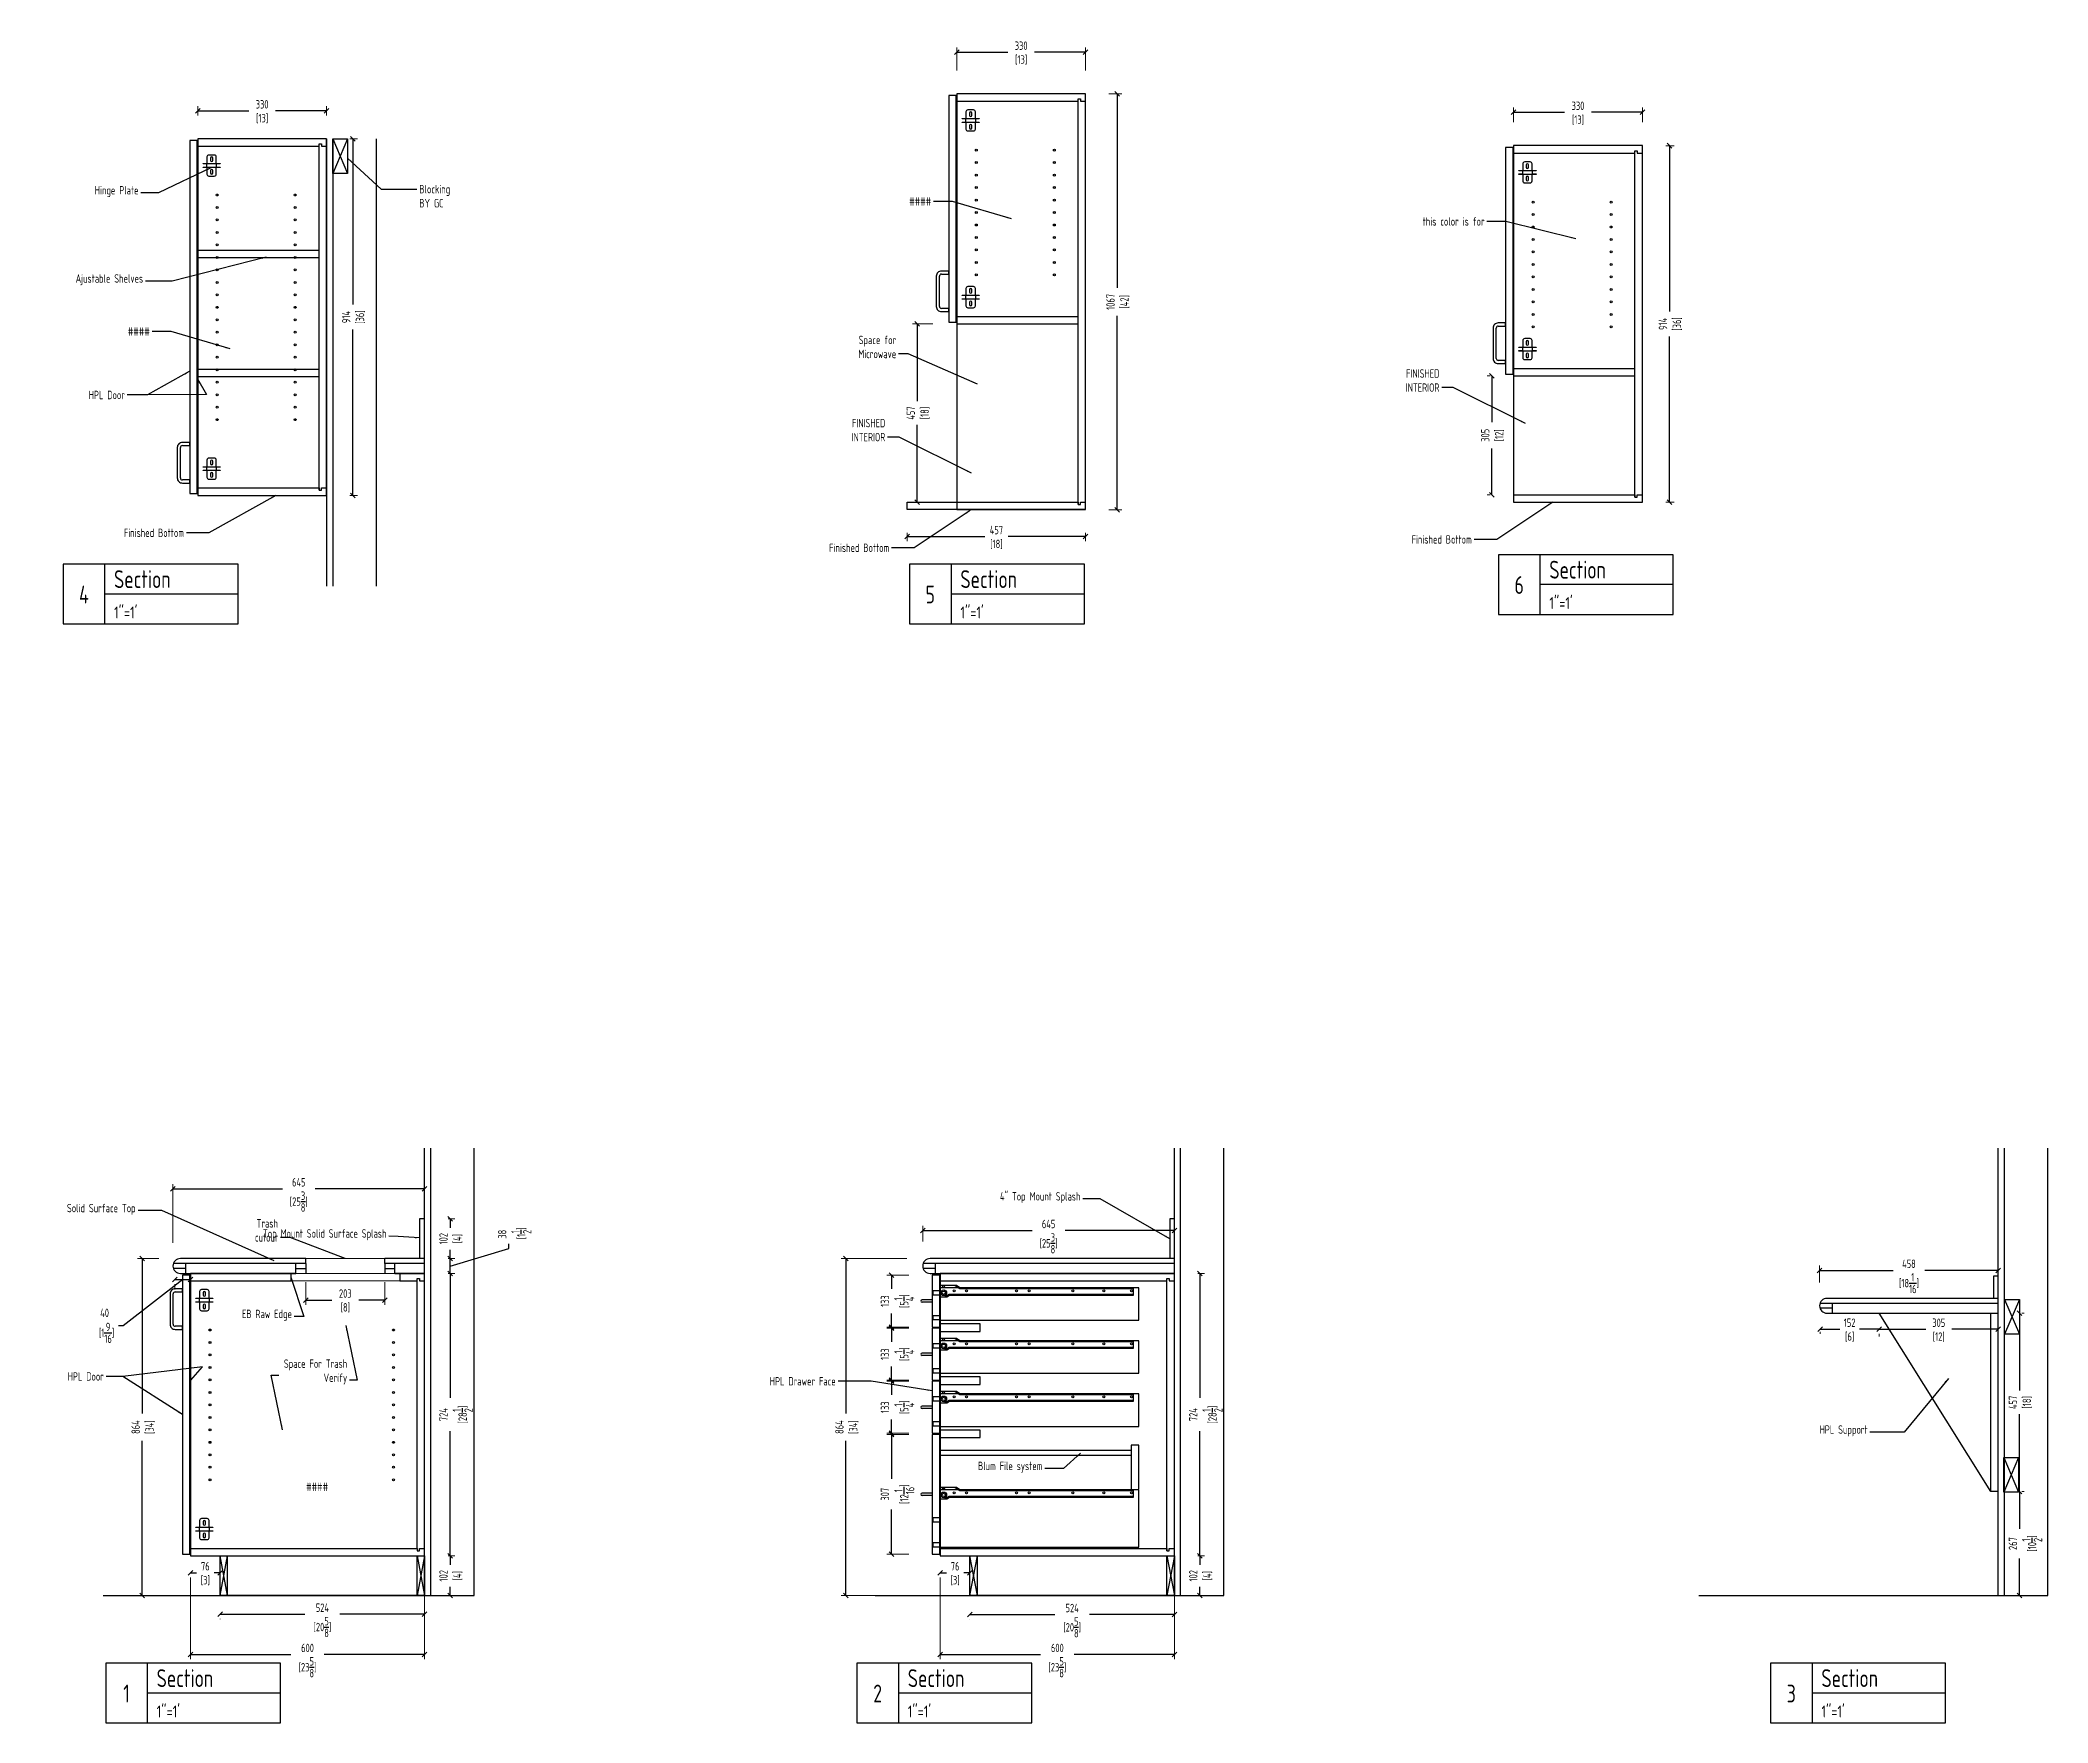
# Model space of a CAD drawing. Header units: millimetres. Extents: x -47782 to 27976, y -27086 to 15583.
# Drawn here: x -8913 to -3767, y -5588 to -1274 of the extents above; entities that cross this region are included whole.
import ezdxf
from ezdxf.enums import TextEntityAlignment as Align

# ---------------------------------------------------------------- set-up
doc = ezdxf.new("R2010")
doc.units = ezdxf.units.MM
doc.header["$LTSCALE"] = 150
for name, color, linetype in [('1_11_BOXBASE', 4, 'Continuous'), ('1_1_WALLS', 3, 'Continuous'), ('1_8_TEXT', 7, 'Continuous'), ('1_CRP_DIMS', 7, 'Continuous'), ('1_CRP_ELEV', 4, 'Continuous'), ('1_CRP_TEXT', 7, 'Continuous'), ('1_CRP_TOPS', 6, 'Continuous'), ('Elevations', 4, 'Continuous'), ('Lines', 7, 'Continuous')]:
    doc.layers.add(name, color=color, linetype=linetype)
doc.styles.add('FINE', font='archs.shx', dxfattribs={"width": 0.85})
doc.styles.get("Standard").update_dxf_attribs({"font": 'archquik.shx', "width": 0.85})
doc.dimstyles.new('12', dxfattribs={"dimscale": 12, "dimtxt": 1.8, "dimasz": 1, "dimexe": 1, "dimexo": 5, "dimgap": 0.5, "dimtad": 0, "dimdec": 0, "dimzin": 1, "dimdsep": 46, "dimtxsty": 'Standard', "dimblk": 'OBLIQUE', "dimcen": 0.1, "dimclrd": 1, "dimclre": 1, "dimclrt": 7, "dimadec": 0, "dimazin": 0, "dimtfac": 1, "dimtdec": 0, "dimtofl": 0, "dimtmove": 1, "dimatfit": 3, "dimfxl": 1, "dimtolj": 1, "dimtzin": 1, "dimlwe": 13, "dimarcsym": 0})

msp = doc.modelspace()

# ---------------------------------------------------------------- texts
at = {"layer": '1_CRP_TEXT', "color": 7, "char_height": 21.6}
for s, insert, width, attachment_point in [('\\A1;Blocking BY GC', (-7941.10423, -1645.32171), 114.2059698, 1), ('\\A1;Hinge Plate', (-8660.97486, -1676.3332), 255.9616656, 9), ('####', (-6629.31565, -1698.45007), 395.7924187, 9), ('this color is for ', (-5210.82703, -1749.75543), 395.7924187, 9), ('\\A1;Ajustable Shelves', (-8648.90267, -1902.4677), 305.9733302, 9), ('####', (-8632.01397, -2031.97226), 395.7924187, 9), ('\\A1;Space for Microwave', (-6718.84791, -2089.52095), 167.0903441, 9), ('\\A1;FINISHED INTERIOR', (-5326.62506, -2175.5922), 147.7846922, 9), ('\\A1;HPL Door', (-8695.66014, -2194.60618), 233.2406803, 9), ('\\A1;FINISHED INTERIOR', (-6746.96606, -2302.66026), 147.7846922, 9), ('\\A1;Finished Bottom', (-8544.18556, -2547.82102), 574.9335684, 9), ('\\A1;Finished Bottom', (-6736.60256, -2586.23075), 574.9335684, 9), ('\\A1;Finished Bottom', (-5243.79047, -2564.85211), 574.9335684, 9), ('\\A1;Solid Surface Top', (-8668.14227, -4285.53668), 378.1753083, 9), ('\\A1;4" Top Mount Splash', (-6246.68113, -4255.42021), 302.735316, 9), ('\\A1;Trash cutout', (-8303.35598, -4354.23686), 90.4431923, 9), ('\\A1;Top Mount Solid Surface Splash', (-8025.2778, -4350.59357), 304.9840571, 9), ('\\A1;EB Raw Edge', (-8267.57283, -4556.82426), 151.9941775, 9), ('\\A1;Space For Trash Verify', (-8125.99566, -4720.31065), 209.6452174, 9), ('\\A1;HPL Door', (-8749.56266, -4710.55226), 231.8561369, 9), ('\\A1;HPL Drawer Face', (-6873.96975, -4722.97035), 313.9045316, 9), ('\\A1;HPL Support', (-4229.21274, -4853.22901), 285.1788923, 9), ('\\A1;Blum File system', (-6344.1057, -4946.45365), 242.0747707, 9), ('####', (-8203.15251, -4993.57702), 209.6452174, 8)]:
    msp.add_mtext(s, dxfattribs=dict(at, insert=insert, width=width, attachment_point=attachment_point))

# ---------------------------------------------------------------- blocks, each defined once
blk = doc.blocks.new('_OBLIQUE')
at = {"color": 0, "linetype": 'ByBlock'}
blk.add_line((-0.5, -0.5), (0.5, 0.5), dxfattribs=at)
blk = doc.blocks.new('*D379')
at = {"layer": '1_CRP_DIMS', "color": 1, "linetype": 'ByBlock', "lineweight": -2, "transparency": 16777216}
for p, q in [((-8451.6, -5309.4), (-8234.2, -5309.4)), ((-7927.6, -5309.4), (-8145, -5309.4))]:
    blk.add_line(p, q, dxfattribs=at)
at = {"layer": '1_CRP_DIMS', "color": 1, "linetype": 'Continuous', "lineweight": 13, "transparency": 16777216}
for p, q in [((-8451.6, -5321.7), (-8451.6, -5321.4)), ((-7927.6, -5321.7), (-7927.6, -5321.4))]:
    blk.add_line(p, q, dxfattribs=at)
at = {"layer": 'Defpoints', "color": 0, "transparency": 16777216}
for p in [(-8451.6, -5261.7), (-7927.6, -5261.7), (-7927.6, -5309.4)]:
    blk.add_point(p, dxfattribs=at)
at = {"layer": '1_CRP_DIMS', "color": 1, "lineweight": -2, "transparency": 16777216, "xscale": 12, "yscale": 12, "zscale": 12, "rotation": 180}
blk.add_blockref('_OBLIQUE', (-8451.6, -5309.4), dxfattribs=at)
at = {"layer": '1_CRP_DIMS', "color": 1, "lineweight": -2, "transparency": 16777216, "xscale": 12, "yscale": 12, "zscale": 12}
blk.add_blockref('_OBLIQUE', (-7927.6, -5309.4), dxfattribs=at)
at = {"layer": '1_CRP_DIMS', "color": 7, "transparency": 16777216, "char_height": 21.6, "attachment_point": 5}
for s, insert in [('\\A1;524', (-8189.6, -5292.6)), ('\\A1;[20{\\H1.000000x;\\S5/8;}]', (-8189.6, -5342.1))]:
    blk.add_mtext(s, dxfattribs=dict(at, insert=insert))
blk = doc.blocks.new('*D380')
at = {"layer": '1_CRP_DIMS', "color": 1, "linetype": 'ByBlock', "lineweight": -2, "transparency": 16777216}
for p, q in [((-8527.6, -5203.3), (-8512.1, -5203.3)), ((-8451.6, -5203.3), (-8467.2, -5203.3))]:
    blk.add_line(p, q, dxfattribs=at)
at = {"layer": '1_CRP_DIMS', "color": 1, "linetype": 'Continuous', "lineweight": 13, "transparency": 16777216}
for p, q in [((-8527.6, -5219.7), (-8527.6, -5215.3)), ((-8451.6, -5219.7), (-8451.6, -5215.3))]:
    blk.add_line(p, q, dxfattribs=at)
at = {"layer": 'Defpoints', "color": 0, "transparency": 16777216}
for p in [(-8527.6, -5159.7), (-8451.6, -5159.7), (-8451.6, -5203.3)]:
    blk.add_point(p, dxfattribs=at)
at = {"layer": '1_CRP_DIMS', "color": 1, "lineweight": -2, "transparency": 16777216, "xscale": 12, "yscale": 12, "zscale": 12, "rotation": 180}
blk.add_blockref('_OBLIQUE', (-8527.6, -5203.3), dxfattribs=at)
at = {"layer": '1_CRP_DIMS', "color": 1, "lineweight": -2, "transparency": 16777216, "xscale": 12, "yscale": 12, "zscale": 12}
blk.add_blockref('_OBLIQUE', (-8451.6, -5203.3), dxfattribs=at)
at = {"layer": '1_CRP_DIMS', "color": 7, "transparency": 16777216, "char_height": 21.6, "attachment_point": 5}
for s, insert in [('\\A1;76', (-8489.6, -5186.5)), ('\\A1;[3]', (-8489.6, -5223.1))]:
    blk.add_mtext(s, dxfattribs=dict(at, insert=insert))
blk = doc.blocks.new('*D381')
at = {"layer": '1_CRP_DIMS', "color": 1, "linetype": 'Continuous', "lineweight": 13, "transparency": 16777216}
for p, q in [((-8527.6, -5219.7), (-8527.6, -5424.6)), ((-7927.6, -5219.7), (-7927.6, -5424.6))]:
    blk.add_line(p, q, dxfattribs=at)
at = {"layer": '1_CRP_DIMS', "color": 1, "linetype": 'ByBlock', "lineweight": -2, "transparency": 16777216}
for p, q in [((-8527.6, -5412.6), (-8270.3, -5412.6)), ((-7927.6, -5412.6), (-8184.9, -5412.6))]:
    blk.add_line(p, q, dxfattribs=at)
at = {"layer": 'Defpoints', "color": 0, "transparency": 16777216}
for p in [(-8527.6, -5159.7), (-7927.6, -5159.7), (-7927.6, -5412.6)]:
    blk.add_point(p, dxfattribs=at)
at = {"layer": '1_CRP_DIMS', "color": 1, "lineweight": -2, "transparency": 16777216, "xscale": 12, "yscale": 12, "zscale": 12, "rotation": 180}
blk.add_blockref('_OBLIQUE', (-8527.6, -5412.6), dxfattribs=at)
at = {"layer": '1_CRP_DIMS', "color": 1, "lineweight": -2, "transparency": 16777216, "xscale": 12, "yscale": 12, "zscale": 12}
blk.add_blockref('_OBLIQUE', (-7927.6, -5412.6), dxfattribs=at)
at = {"layer": '1_CRP_DIMS', "color": 7, "transparency": 16777216, "char_height": 21.6, "attachment_point": 5}
for s, insert in [('\\A1;600', (-8227.6, -5395.8)), ('\\A1;[23{\\H1.000000x;\\S5/8;}]', (-8227.6, -5445.2))]:
    blk.add_mtext(s, dxfattribs=dict(at, insert=insert))
blk = doc.blocks.new('*D382')
at = {"layer": '1_CRP_DIMS', "color": 1, "linetype": 'Continuous', "lineweight": 13, "transparency": 16777216}
for p, q in [((-7867.6, -5159.7), (-7850.4, -5159.7)), ((-7867.6, -5261.7), (-7850.4, -5261.7))]:
    blk.add_line(p, q, dxfattribs=at)
at = {"layer": '1_CRP_DIMS', "color": 1, "linetype": 'ByBlock', "lineweight": -2, "transparency": 16777216}
for p, q in [((-7862.4, -5159.7), (-7862.4, -5182.5)), ((-7862.4, -5261.7), (-7862.4, -5238.9))]:
    blk.add_line(p, q, dxfattribs=at)
at = {"layer": 'Defpoints', "color": 0, "transparency": 16777216}
for p in [(-7927.6, -5159.7), (-7862.4, -5159.7), (-7927.6, -5261.7)]:
    blk.add_point(p, dxfattribs=at)
at = {"layer": '1_CRP_DIMS', "color": 1, "lineweight": -2, "transparency": 16777216, "xscale": 12, "yscale": 12, "zscale": 12}
for p, rotation in [((-7862.4, -5159.7), 90), ((-7862.4, -5261.7), 270)]:
    blk.add_blockref('_OBLIQUE', p, dxfattribs=dict(at, rotation=rotation))
at = {"layer": '1_CRP_DIMS', "color": 7, "transparency": 16777216, "char_height": 21.6, "attachment_point": 5, "rotation": 90}
for s, insert in [('\\A1;102', (-7879.2, -5210.7)), ('\\A1;[4]', (-7842.6, -5210.7))]:
    blk.add_mtext(s, dxfattribs=dict(at, insert=insert))
blk = doc.blocks.new('*D383')
at = {"layer": '1_CRP_DIMS', "color": 1, "linetype": 'Continuous', "lineweight": 13, "transparency": 16777216}
for p, q in [((-7867.6, -4435.7), (-7850.4, -4435.7)), ((-7867.6, -5159.7), (-7850.4, -5159.7))]:
    blk.add_line(p, q, dxfattribs=at)
at = {"layer": '1_CRP_DIMS', "color": 1, "linetype": 'ByBlock', "lineweight": -2, "transparency": 16777216}
for p, q in [((-7862.4, -4435.7), (-7862.4, -4755)), ((-7862.4, -5159.7), (-7862.4, -4840.4))]:
    blk.add_line(p, q, dxfattribs=at)
at = {"layer": 'Defpoints', "color": 0, "transparency": 16777216}
for p in [(-7927.6, -4435.7), (-7862.4, -4435.7), (-7927.6, -5159.7)]:
    blk.add_point(p, dxfattribs=at)
at = {"layer": '1_CRP_DIMS', "color": 1, "lineweight": -2, "transparency": 16777216, "xscale": 12, "yscale": 12, "zscale": 12}
for p, rotation in [((-7862.4, -4435.7), 90), ((-7862.4, -5159.7), 270)]:
    blk.add_blockref('_OBLIQUE', p, dxfattribs=dict(at, rotation=rotation))
at = {"layer": '1_CRP_DIMS', "color": 7, "transparency": 16777216, "char_height": 21.6, "attachment_point": 5, "rotation": 90}
for s, insert in [('\\A1;724', (-7879.2, -4797.7)), ('\\A1;[28{\\H1.000000x;\\S1/2;}]', (-7830.1, -4797.7))]:
    blk.add_mtext(s, dxfattribs=dict(at, insert=insert))
blk = doc.blocks.new('*D384')
at = {"layer": '1_CRP_DIMS', "color": 1, "linetype": 'ByBlock', "lineweight": -2, "transparency": 16777216}
for p, q in [((-7862.4, -4416.7), (-7712, -4371.6)), ((-7712, -4371.6), (-7712, -4359.6)), ((-7862.4, -4435.7), (-7862.4, -4397.7))]:
    blk.add_line(p, q, dxfattribs=at)
at = {"layer": '1_CRP_DIMS', "color": 1, "linetype": 'Continuous', "lineweight": 13, "transparency": 16777216}
for p, q in [((-7867.6, -4397.7), (-7850.4, -4397.7)), ((-7867.6, -4435.7), (-7850.4, -4435.7))]:
    blk.add_line(p, q, dxfattribs=at)
at = {"layer": 'Defpoints', "color": 0, "transparency": 16777216}
for p in [(-7927.6, -4397.7), (-7862.4, -4397.7), (-7927.6, -4435.7)]:
    blk.add_point(p, dxfattribs=at)
at = {"layer": '1_CRP_DIMS', "color": 1, "lineweight": -2, "transparency": 16777216, "xscale": 12, "yscale": 12, "zscale": 12}
for p, rotation in [((-7862.4, -4397.7), 90), ((-7862.4, -4435.7), 270)]:
    blk.add_blockref('_OBLIQUE', p, dxfattribs=dict(at, rotation=rotation))
at = {"layer": '1_CRP_DIMS', "color": 7, "transparency": 16777216, "char_height": 21.6, "attachment_point": 5, "rotation": 90}
for s, insert in [('\\A1;[1{\\H1.000000x;\\S1/2;}]', (-7679.7, -4333)), ('\\A1;38', (-7728.8, -4335.2))]:
    blk.add_mtext(s, dxfattribs=dict(at, insert=insert))
blk = doc.blocks.new('*D385')
at = {"layer": '1_CRP_DIMS', "color": 1, "linetype": 'Continuous', "lineweight": 13, "transparency": 16777216}
for p, q in [((-7867.6, -4295.7), (-7850.4, -4295.7)), ((-7867.6, -4397.7), (-7850.4, -4397.7))]:
    blk.add_line(p, q, dxfattribs=at)
at = {"layer": '1_CRP_DIMS', "color": 1, "linetype": 'ByBlock', "lineweight": -2, "transparency": 16777216}
for p, q in [((-7862.4, -4295.7), (-7862.4, -4318.5)), ((-7862.4, -4397.7), (-7862.4, -4374.9))]:
    blk.add_line(p, q, dxfattribs=at)
at = {"layer": 'Defpoints', "color": 0, "transparency": 16777216}
for p in [(-7927.6, -4295.7), (-7862.4, -4295.7), (-7927.6, -4397.7)]:
    blk.add_point(p, dxfattribs=at)
at = {"layer": '1_CRP_DIMS', "color": 1, "lineweight": -2, "transparency": 16777216, "xscale": 12, "yscale": 12, "zscale": 12}
for p, rotation in [((-7862.4, -4295.7), 90), ((-7862.4, -4397.7), 270)]:
    blk.add_blockref('_OBLIQUE', p, dxfattribs=dict(at, rotation=rotation))
at = {"layer": '1_CRP_DIMS', "color": 7, "transparency": 16777216, "char_height": 21.6, "attachment_point": 5, "rotation": 90}
for s, insert in [('\\A1;102', (-7879.2, -4346.7)), ('\\A1;[4]', (-7842.6, -4346.7))]:
    blk.add_mtext(s, dxfattribs=dict(at, insert=insert))
blk = doc.blocks.new('*D386')
at = {"layer": '1_CRP_DIMS', "color": 1, "linetype": 'Continuous', "lineweight": 13, "transparency": 16777216}
for p, q in [((-8572.6, -4357.2), (-8572.6, -4206.9)), ((-7927.6, -4337.7), (-7927.6, -4206.9))]:
    blk.add_line(p, q, dxfattribs=at)
at = {"layer": '1_CRP_DIMS', "color": 1, "linetype": 'ByBlock', "lineweight": -2, "transparency": 16777216}
for p, q in [((-8572.6, -4218.9), (-8292.2, -4218.9)), ((-7927.6, -4218.9), (-8208, -4218.9))]:
    blk.add_line(p, q, dxfattribs=at)
at = {"layer": 'Defpoints', "color": 0, "transparency": 16777216}
for p in [(-7927.6, -4218.9), (-8572.6, -4417.2), (-7927.6, -4397.7)]:
    blk.add_point(p, dxfattribs=at)
at = {"layer": '1_CRP_DIMS', "color": 1, "lineweight": -2, "transparency": 16777216, "xscale": 12, "yscale": 12, "zscale": 12, "rotation": 180}
blk.add_blockref('_OBLIQUE', (-8572.6, -4218.9), dxfattribs=at)
at = {"layer": '1_CRP_DIMS', "color": 1, "lineweight": -2, "transparency": 16777216, "xscale": 12, "yscale": 12, "zscale": 12}
blk.add_blockref('_OBLIQUE', (-7927.6, -4218.9), dxfattribs=at)
at = {"layer": '1_CRP_DIMS', "color": 7, "transparency": 16777216, "char_height": 21.6, "attachment_point": 5}
for s, insert in [('\\A1;645', (-8250.1, -4202.1)), ('\\A1;[25{\\H1.000000x;\\S3/8;}]', (-8250.1, -4251.6))]:
    blk.add_mtext(s, dxfattribs=dict(at, insert=insert))
blk = doc.blocks.new('*D387')
at = {"layer": '1_CRP_DIMS', "color": 1, "linetype": 'Continuous', "lineweight": 13, "transparency": 16777216}
for p, q in [((-8608.6, -4397.7), (-8663.3, -4397.7)), ((-8608.6, -5261.7), (-8663.3, -5261.7))]:
    blk.add_line(p, q, dxfattribs=at)
at = {"layer": '1_CRP_DIMS', "color": 1, "linetype": 'ByBlock', "lineweight": -2, "transparency": 16777216}
for p, q in [((-8651.3, -4397.7), (-8651.3, -4794.9)), ((-8651.3, -5261.7), (-8651.3, -4864.5))]:
    blk.add_line(p, q, dxfattribs=at)
at = {"layer": 'Defpoints', "color": 0, "transparency": 16777216}
for p in [(-8548.6, -4397.7), (-8651.3, -5261.7), (-8548.6, -5261.7)]:
    blk.add_point(p, dxfattribs=at)
at = {"layer": '1_CRP_DIMS', "color": 1, "lineweight": -2, "transparency": 16777216, "xscale": 12, "yscale": 12, "zscale": 12}
for p, rotation in [((-8651.3, -4397.7), 90), ((-8651.3, -5261.7), 270)]:
    blk.add_blockref('_OBLIQUE', p, dxfattribs=dict(at, rotation=rotation))
at = {"layer": '1_CRP_DIMS', "color": 7, "transparency": 16777216, "char_height": 21.6, "attachment_point": 5, "rotation": 90}
for s, insert in [('\\A1;864', (-8668.1, -4829.7)), ('\\A1;[34]', (-8631.5, -4829.7))]:
    blk.add_mtext(s, dxfattribs=dict(at, insert=insert))
blk = doc.blocks.new('SECTION')
at = {"layer": '1_8_TEXT', "ltscale": 0.1}
for p, q in [((29.42, 0), (0, 0)), ((0, 0), (0, -10.03)), ((6.99, 0), (6.99, -10.03)), ((29.42, -10.03), (29.42, 0)), ((29.42, -5.01), (6.99, -5.01)), ((0, -10.03), (29.42, -10.03))]:
    blk.add_line(p, q, dxfattribs=at)
at = {"layer": '1_8_TEXT', "ltscale": 0.1, "style": 'FINE', "flags": 8}
for tag, p, height, width in [('DRAWING', (8.57, -4.01), 3, 0.85), ('SCALE', (8.58, -9.11), 2, 0.9)]:
    blk.add_attdef(tag, p, '', height=height, dxfattribs=dict(at, width=width))
at = {"layer": '1_8_TEXT', "ltscale": 0.1, "style": 'FINE', "width": 0.85, "flags": 8}
blk.add_attdef('NUMBER', text='', height=3, dxfattribs=at).set_placement((3.5, -5.09), align=Align.MIDDLE)
blk = doc.blocks.new('2x4')
at = {"layer": 'Elevations'}
for p, q in [((0, 0), (38, -89)), ((38, 0), (0, -89))]:
    blk.add_line(p, q, dxfattribs=at)
blk.add_lwpolyline([(0, 0), (38, 0), (38, -89), (0, -89)], close=True, dxfattribs=at)
blk = doc.blocks.new('*D388')
at = {"layer": '1_CRP_DIMS', "color": 1, "linetype": 'Continuous', "lineweight": 13, "transparency": 16777216}
for p, q in [((-8509, -1467.1), (-8509, -1443.5)), ((-8179, -1467.1), (-8179, -1443.5))]:
    blk.add_line(p, q, dxfattribs=at)
at = {"layer": '1_CRP_DIMS', "color": 1, "linetype": 'ByBlock', "lineweight": -2, "transparency": 16777216}
for p, q in [((-8509, -1455.5), (-8378.5, -1455.5)), ((-8179, -1455.5), (-8309.5, -1455.5))]:
    blk.add_line(p, q, dxfattribs=at)
at = {"layer": 'Defpoints', "color": 0, "transparency": 16777216}
for p in [(-8509, -1455.5), (-8509, -1527.1), (-8179, -1527.1)]:
    blk.add_point(p, dxfattribs=at)
at = {"layer": '1_CRP_DIMS', "color": 1, "lineweight": -2, "transparency": 16777216, "xscale": 12, "yscale": 12, "zscale": 12, "rotation": 180}
blk.add_blockref('_OBLIQUE', (-8509, -1455.5), dxfattribs=at)
at = {"layer": '1_CRP_DIMS', "color": 1, "lineweight": -2, "transparency": 16777216, "xscale": 12, "yscale": 12, "zscale": 12}
blk.add_blockref('_OBLIQUE', (-8179, -1455.5), dxfattribs=at)
at = {"layer": '1_CRP_DIMS', "color": 7, "transparency": 16777216, "char_height": 21.6, "attachment_point": 5}
for s, insert in [('\\A1;330', (-8344, -1438.7)), ('\\A1;[13]', (-8344, -1475.3))]:
    blk.add_mtext(s, dxfattribs=dict(at, insert=insert))
blk = doc.blocks.new('*D389')
at = {"layer": '1_CRP_DIMS', "color": 1, "linetype": 'Continuous', "lineweight": 13, "transparency": 16777216}
for p, q in [((-8119, -1527.1), (-8099.9, -1527.1)), ((-8119, -2441.1), (-8099.9, -2441.1))]:
    blk.add_line(p, q, dxfattribs=at)
at = {"layer": '1_CRP_DIMS', "color": 1, "linetype": 'ByBlock', "lineweight": -2, "transparency": 16777216}
for p, q in [((-8111.9, -1527.1), (-8111.9, -1952.2)), ((-8111.9, -2441.1), (-8111.9, -2016.1))]:
    blk.add_line(p, q, dxfattribs=at)
at = {"layer": 'Defpoints', "color": 0, "transparency": 16777216}
for p in [(-8179, -1527.1), (-8179, -2441.1), (-8111.9, -2441.1)]:
    blk.add_point(p, dxfattribs=at)
at = {"layer": '1_CRP_DIMS', "color": 1, "lineweight": -2, "transparency": 16777216, "xscale": 12, "yscale": 12, "zscale": 12}
for p, rotation in [((-8111.9, -1527.1), 90), ((-8111.9, -2441.1), 270)]:
    blk.add_blockref('_OBLIQUE', p, dxfattribs=dict(at, rotation=rotation))
at = {"layer": '1_CRP_DIMS', "color": 7, "transparency": 16777216, "char_height": 21.6, "attachment_point": 5, "rotation": 90}
for s, insert in [('\\A1;914', (-8128.7, -1984.1)), ('\\A1;[36]', (-8092.1, -1984.1))]:
    blk.add_mtext(s, dxfattribs=dict(at, insert=insert))
blk = doc.blocks.new('*D378')
at = {"layer": '1_CRP_DIMS', "color": 1, "linetype": 'Continuous', "lineweight": 13, "transparency": 16777216}
for p, q in [((-8232.4, -4457.7), (-8232.4, -4516)), ((-8029.2, -4457.7), (-8029.2, -4516))]:
    blk.add_line(p, q, dxfattribs=at)
at = {"layer": '1_CRP_DIMS', "color": 1, "linetype": 'ByBlock', "lineweight": -2, "transparency": 16777216}
for p, q in [((-8232.4, -4504), (-8165.6, -4504)), ((-8029.2, -4504), (-8096, -4504))]:
    blk.add_line(p, q, dxfattribs=at)
at = {"layer": 'Defpoints', "color": 0, "transparency": 16777216}
for p in [(-8232.4, -4397.7), (-8029.2, -4397.7), (-8029.2, -4504)]:
    blk.add_point(p, dxfattribs=at)
at = {"layer": '1_CRP_DIMS', "color": 1, "lineweight": -2, "transparency": 16777216, "xscale": 12, "yscale": 12, "zscale": 12, "rotation": 180}
blk.add_blockref('_OBLIQUE', (-8232.4, -4504), dxfattribs=at)
at = {"layer": '1_CRP_DIMS', "color": 1, "lineweight": -2, "transparency": 16777216, "xscale": 12, "yscale": 12, "zscale": 12}
blk.add_blockref('_OBLIQUE', (-8029.2, -4504), dxfattribs=at)
at = {"layer": '1_CRP_DIMS', "color": 7, "transparency": 16777216, "char_height": 21.6, "attachment_point": 5}
for s, insert in [('\\A1;203', (-8130.8, -4487.2)), ('\\A1;[8]', (-8130.8, -4523.8))]:
    blk.add_mtext(s, dxfattribs=dict(at, insert=insert))
blk = doc.blocks.new('*D377')
at = {"layer": '1_CRP_DIMS', "color": 1, "linetype": 'ByBlock', "lineweight": -2, "transparency": 16777216}
for p, q in [((-8547.6, -4451.2), (-8699.8, -4570)), ((-8567.6, -4451.2), (-8527.6, -4451.2)), ((-8699.8, -4570), (-8711.8, -4570))]:
    blk.add_line(p, q, dxfattribs=at)
at = {"layer": '1_CRP_DIMS', "color": 1, "linetype": 'Continuous', "lineweight": 13, "transparency": 16777216}
for p, q in [((-8567.6, -4476.7), (-8567.6, -4463.2)), ((-8527.6, -4495.7), (-8527.6, -4463.2))]:
    blk.add_line(p, q, dxfattribs=at)
at = {"layer": 'Defpoints', "color": 0, "transparency": 16777216}
for p in [(-8567.6, -4416.7), (-8527.6, -4435.7), (-8527.6, -4451.2)]:
    blk.add_point(p, dxfattribs=at)
at = {"layer": '1_CRP_DIMS', "color": 1, "lineweight": -2, "transparency": 16777216, "xscale": 12, "yscale": 12, "zscale": 12, "rotation": 180}
blk.add_blockref('_OBLIQUE', (-8567.6, -4451.2), dxfattribs=at)
at = {"layer": '1_CRP_DIMS', "color": 1, "lineweight": -2, "transparency": 16777216, "xscale": 12, "yscale": 12, "zscale": 12}
blk.add_blockref('_OBLIQUE', (-8527.6, -4451.2), dxfattribs=at)
at = {"layer": '1_CRP_DIMS', "color": 7, "transparency": 16777216, "insert": (-8747.8, -4570), "char_height": 21.6, "attachment_point": 5}
blk.add_mtext('\\A1;40\\P [1{\\H1.000000x;\\S9/16;}]', dxfattribs=at)
blk = doc.blocks.new('6036-510')
blk.add_lwpolyline([(496.508, 100.91), (51.9598, 100.91), (43.4143, 106.922), (2, 106.922, 0.414214), (0, 104.922), (0, 79.6619, 0.414214), (2, 77.6619), (18.2246, 77.6619), (25.1029, 81.8796), (496.508, 81.8796)], format="xyb", close=True)
for points in [[(39.9382, 106.922), (51.3268, 98.9103), (496.508, 98.9103)], [(0, 93), (-17.241, 93), (-17.241, 83), (0, 83)], [(496.508, 83.8796), (24.5386, 83.8796), (14.3986, 77.6619)], [(0, 29), (-17.241, 29), (-17.241, 19), (0, 19)]]:
    blk.add_lwpolyline(points)
blk.add_lwpolyline([(510, 100.5), (0, 100.5), (0, 17.5), (510, 17.5)], close=True)
for centre in [(9.9371, 103.756), (37, 93), (69, 93), (197, 93), (229, 93), (341, 93), (421, 93), (491.288, 93)]:
    blk.add_circle(centre, 2.5)
at = {"color": 0}
for radius in [7.285, 4.285]:
    blk.add_circle((10.3807, 87.846), radius, dxfattribs=at)
blk = doc.blocks.new('6236-510')
blk.add_lwpolyline([(496.508, 164.91), (51.9598, 164.91), (43.4143, 170.922), (2, 170.922, 0.414214), (0, 168.922), (0, 143.662, 0.414214), (2, 141.662), (18.2246, 141.662), (25.1029, 145.88), (496.508, 145.88)], format="xyb", close=True)
blk.add_lwpolyline([(510, 164.5), (0, 164.5), (0, 17.5), (510, 17.5)], close=True)
for points in [[(39.9382, 170.922), (51.3268, 162.91), (496.508, 162.91)], [(496.508, 147.88), (24.5386, 147.88), (14.3986, 141.662)], [(0, 93), (-17.241, 93), (-17.241, 83), (0, 83)], [(0, 29), (-17.241, 29), (-17.241, 19), (0, 19)]]:
    blk.add_lwpolyline(points)
at = {"color": 0}
for radius in [7.285, 4.285]:
    blk.add_circle((10.3807, 151.846), radius, dxfattribs=at)
for centre in [(9.9371, 167.756), (37, 157), (69, 157), (197, 157), (229, 157), (341, 157), (421, 157), (491.288, 157)]:
    blk.add_circle(centre, 2.5)
blk = doc.blocks.new('*D390')
at = {"layer": '1_CRP_DIMS', "color": 1, "linetype": 'Continuous', "lineweight": 13, "transparency": 16777216}
for p, q in [((-6650.7, -4353.8), (-6650.7, -4313.8)), ((-6005.9, -4353.8), (-6005.9, -4313.8))]:
    blk.add_line(p, q, dxfattribs=at)
at = {"layer": '1_CRP_DIMS', "color": 1, "linetype": 'ByBlock', "lineweight": -2, "transparency": 16777216}
for p, q in [((-6650.7, -4325.8), (-6370.4, -4325.8)), ((-6005.9, -4325.8), (-6286.2, -4325.8))]:
    blk.add_line(p, q, dxfattribs=at)
at = {"layer": 'Defpoints', "color": 0, "transparency": 16777216}
for p in [(-6005.9, -4325.8), (-6650.7, -4413.8), (-6005.9, -4413.8)]:
    blk.add_point(p, dxfattribs=at)
at = {"layer": '1_CRP_DIMS', "color": 1, "lineweight": -2, "transparency": 16777216, "xscale": 12, "yscale": 12, "zscale": 12, "rotation": 180}
blk.add_blockref('_OBLIQUE', (-6650.7, -4325.8), dxfattribs=at)
at = {"layer": '1_CRP_DIMS', "color": 1, "lineweight": -2, "transparency": 16777216, "xscale": 12, "yscale": 12, "zscale": 12}
blk.add_blockref('_OBLIQUE', (-6005.9, -4325.8), dxfattribs=at)
at = {"layer": '1_CRP_DIMS', "color": 7, "transparency": 16777216, "char_height": 21.6, "attachment_point": 5}
for s, insert in [('\\A1;645', (-6328.3, -4309)), ('\\A1;[25{\\H1.000000x;\\S3/8;}]', (-6328.3, -4358.5))]:
    blk.add_mtext(s, dxfattribs=dict(at, insert=insert))
blk = doc.blocks.new('*D391')
at = {"layer": '1_CRP_DIMS', "color": 1, "linetype": 'ByBlock', "lineweight": -2, "transparency": 16777216}
for p, q in [((-6605.9, -5203.3), (-6590.4, -5203.3)), ((-6529.9, -5203.3), (-6545.5, -5203.3))]:
    blk.add_line(p, q, dxfattribs=at)
at = {"layer": '1_CRP_DIMS', "color": 1, "linetype": 'Continuous', "lineweight": 13, "transparency": 16777216}
for p, q in [((-6605.9, -5219.7), (-6605.9, -5215.3)), ((-6529.9, -5219.7), (-6529.9, -5215.3))]:
    blk.add_line(p, q, dxfattribs=at)
at = {"layer": 'Defpoints', "color": 0, "transparency": 16777216}
for p in [(-6605.9, -5159.7), (-6529.9, -5159.7), (-6529.9, -5203.3)]:
    blk.add_point(p, dxfattribs=at)
at = {"layer": '1_CRP_DIMS', "color": 1, "lineweight": -2, "transparency": 16777216, "xscale": 12, "yscale": 12, "zscale": 12, "rotation": 180}
blk.add_blockref('_OBLIQUE', (-6605.9, -5203.3), dxfattribs=at)
at = {"layer": '1_CRP_DIMS', "color": 1, "lineweight": -2, "transparency": 16777216, "xscale": 12, "yscale": 12, "zscale": 12}
blk.add_blockref('_OBLIQUE', (-6529.9, -5203.3), dxfattribs=at)
at = {"layer": '1_CRP_DIMS', "color": 7, "transparency": 16777216, "char_height": 21.6, "attachment_point": 5}
for s, insert in [('\\A1;76', (-6567.9, -5186.5)), ('\\A1;[3]', (-6567.9, -5223.1))]:
    blk.add_mtext(s, dxfattribs=dict(at, insert=insert))
blk = doc.blocks.new('*D392')
at = {"layer": '1_CRP_DIMS', "color": 1, "linetype": 'Continuous', "lineweight": 13, "transparency": 16777216}
for p, q in [((-6605.9, -5219.7), (-6605.9, -5424.6)), ((-6005.9, -5219.7), (-6005.9, -5424.6))]:
    blk.add_line(p, q, dxfattribs=at)
at = {"layer": '1_CRP_DIMS', "color": 1, "linetype": 'ByBlock', "lineweight": -2, "transparency": 16777216}
for p, q in [((-6605.9, -5412.6), (-6348.7, -5412.6)), ((-6005.9, -5412.6), (-6263.2, -5412.6))]:
    blk.add_line(p, q, dxfattribs=at)
at = {"layer": 'Defpoints', "color": 0, "transparency": 16777216}
for p in [(-6605.9, -5159.7), (-6005.9, -5159.7), (-6005.9, -5412.6)]:
    blk.add_point(p, dxfattribs=at)
at = {"layer": '1_CRP_DIMS', "color": 1, "lineweight": -2, "transparency": 16777216, "xscale": 12, "yscale": 12, "zscale": 12, "rotation": 180}
blk.add_blockref('_OBLIQUE', (-6605.9, -5412.6), dxfattribs=at)
at = {"layer": '1_CRP_DIMS', "color": 1, "lineweight": -2, "transparency": 16777216, "xscale": 12, "yscale": 12, "zscale": 12}
blk.add_blockref('_OBLIQUE', (-6005.9, -5412.6), dxfattribs=at)
at = {"layer": '1_CRP_DIMS', "color": 7, "transparency": 16777216, "char_height": 21.6, "attachment_point": 5}
for s, insert in [('\\A1;600', (-6305.9, -5395.8)), ('\\A1;[23{\\H1.000000x;\\S5/8;}]', (-6305.9, -5445.2))]:
    blk.add_mtext(s, dxfattribs=dict(at, insert=insert))
blk = doc.blocks.new('*D393')
at = {"layer": '1_CRP_DIMS', "color": 1, "linetype": 'Continuous', "lineweight": 13, "transparency": 16777216}
for p, q in [((-5945.9, -5159.7), (-5928.7, -5159.7)), ((-5945.9, -5261.7), (-5928.7, -5261.7))]:
    blk.add_line(p, q, dxfattribs=at)
at = {"layer": '1_CRP_DIMS', "color": 1, "linetype": 'ByBlock', "lineweight": -2, "transparency": 16777216}
for p, q in [((-5940.7, -5159.7), (-5940.7, -5182.5)), ((-5940.7, -5261.7), (-5940.7, -5238.9))]:
    blk.add_line(p, q, dxfattribs=at)
at = {"layer": 'Defpoints', "color": 0, "transparency": 16777216}
for p in [(-6005.9, -5159.7), (-5940.7, -5159.7), (-6005.9, -5261.7)]:
    blk.add_point(p, dxfattribs=at)
at = {"layer": '1_CRP_DIMS', "color": 1, "lineweight": -2, "transparency": 16777216, "xscale": 12, "yscale": 12, "zscale": 12}
for p, rotation in [((-5940.7, -5159.7), 90), ((-5940.7, -5261.7), 270)]:
    blk.add_blockref('_OBLIQUE', p, dxfattribs=dict(at, rotation=rotation))
at = {"layer": '1_CRP_DIMS', "color": 7, "transparency": 16777216, "char_height": 21.6, "attachment_point": 5, "rotation": 90}
for s, insert in [('\\A1;102', (-5957.5, -5210.7)), ('\\A1;[4]', (-5920.9, -5210.7))]:
    blk.add_mtext(s, dxfattribs=dict(at, insert=insert))
blk = doc.blocks.new('*D394')
at = {"layer": '1_CRP_DIMS', "color": 1, "linetype": 'Continuous', "lineweight": 13, "transparency": 16777216}
for p, q in [((-5945.9, -4435.7), (-5928.7, -4435.7)), ((-5945.9, -5159.7), (-5928.7, -5159.7))]:
    blk.add_line(p, q, dxfattribs=at)
at = {"layer": '1_CRP_DIMS', "color": 1, "linetype": 'ByBlock', "lineweight": -2, "transparency": 16777216}
for p, q in [((-5940.7, -4435.7), (-5940.7, -4755)), ((-5940.7, -5159.7), (-5940.7, -4840.4))]:
    blk.add_line(p, q, dxfattribs=at)
at = {"layer": 'Defpoints', "color": 0, "transparency": 16777216}
for p in [(-6005.9, -4435.7), (-5940.7, -4435.7), (-6005.9, -5159.7)]:
    blk.add_point(p, dxfattribs=at)
at = {"layer": '1_CRP_DIMS', "color": 1, "lineweight": -2, "transparency": 16777216, "xscale": 12, "yscale": 12, "zscale": 12}
for p, rotation in [((-5940.7, -4435.7), 90), ((-5940.7, -5159.7), 270)]:
    blk.add_blockref('_OBLIQUE', p, dxfattribs=dict(at, rotation=rotation))
at = {"layer": '1_CRP_DIMS', "color": 7, "transparency": 16777216, "char_height": 21.6, "attachment_point": 5, "rotation": 90}
for s, insert in [('\\A1;724', (-5957.5, -4797.7)), ('\\A1;[28{\\H1.000000x;\\S1/2;}]', (-5908.4, -4797.7))]:
    blk.add_mtext(s, dxfattribs=dict(at, insert=insert))
blk = doc.blocks.new('*D395')
at = {"layer": '1_CRP_DIMS', "color": 1, "linetype": 'ByBlock', "lineweight": -2, "transparency": 16777216}
for p, q in [((-6529.9, -5310.2), (-6312.6, -5310.2)), ((-6005.9, -5310.2), (-6223.3, -5310.2))]:
    blk.add_line(p, q, dxfattribs=at)
at = {"layer": '1_CRP_DIMS', "color": 1, "linetype": 'Continuous', "lineweight": 13, "transparency": 16777216}
for p, q in [((-6529.9, -5321.7), (-6529.9, -5322.2)), ((-6005.9, -5321.7), (-6005.9, -5322.2))]:
    blk.add_line(p, q, dxfattribs=at)
at = {"layer": 'Defpoints', "color": 0, "transparency": 16777216}
for p in [(-6529.9, -5261.7), (-6005.9, -5261.7), (-6005.9, -5310.2)]:
    blk.add_point(p, dxfattribs=at)
at = {"layer": '1_CRP_DIMS', "color": 1, "lineweight": -2, "transparency": 16777216, "xscale": 12, "yscale": 12, "zscale": 12, "rotation": 180}
blk.add_blockref('_OBLIQUE', (-6529.9, -5310.2), dxfattribs=at)
at = {"layer": '1_CRP_DIMS', "color": 1, "lineweight": -2, "transparency": 16777216, "xscale": 12, "yscale": 12, "zscale": 12}
blk.add_blockref('_OBLIQUE', (-6005.9, -5310.2), dxfattribs=at)
at = {"layer": '1_CRP_DIMS', "color": 7, "transparency": 16777216, "char_height": 21.6, "attachment_point": 5}
for s, insert in [('\\A1;524', (-6267.9, -5293.4)), ('\\A1;[20{\\H1.000000x;\\S5/8;}]', (-6267.9, -5342.9))]:
    blk.add_mtext(s, dxfattribs=dict(at, insert=insert))
blk = doc.blocks.new('*D396')
at = {"layer": '1_CRP_DIMS', "color": 1, "linetype": 'Continuous', "lineweight": 13, "transparency": 16777216}
for p, q in [((-6686.4, -4440.2), (-6743, -4440.2)), ((-6686.4, -4573.2), (-6743, -4573.2))]:
    blk.add_line(p, q, dxfattribs=at)
at = {"layer": '1_CRP_DIMS', "color": 1, "linetype": 'ByBlock', "lineweight": -2, "transparency": 16777216}
for p, q in [((-6731, -4440.2), (-6731, -4475.1)), ((-6731, -4573.2), (-6731, -4538.3))]:
    blk.add_line(p, q, dxfattribs=at)
at = {"layer": 'Defpoints', "color": 0, "transparency": 16777216}
for p in [(-6626.4, -4440.2), (-6731, -4573.2), (-6626.4, -4573.2)]:
    blk.add_point(p, dxfattribs=at)
at = {"layer": '1_CRP_DIMS', "color": 1, "lineweight": -2, "transparency": 16777216, "xscale": 12, "yscale": 12, "zscale": 12}
for p, rotation in [((-6731, -4440.2), 90), ((-6731, -4573.2), 270)]:
    blk.add_blockref('_OBLIQUE', p, dxfattribs=dict(at, rotation=rotation))
at = {"layer": '1_CRP_DIMS', "color": 7, "transparency": 16777216, "char_height": 21.6, "attachment_point": 5, "rotation": 90}
for s, insert in [('\\A1;133', (-6747.8, -4506.7)), ('\\A1;[5{\\H1.000000x;\\S1/4;}]', (-6698.3, -4506.7))]:
    blk.add_mtext(s, dxfattribs=dict(at, insert=insert))
blk = doc.blocks.new('*D397')
at = {"layer": '1_CRP_DIMS', "color": 1, "linetype": 'Continuous', "lineweight": 13, "transparency": 16777216}
for p, q in [((-6686.4, -4576.2), (-6743, -4576.2)), ((-6686.4, -4709.2), (-6743, -4709.2))]:
    blk.add_line(p, q, dxfattribs=at)
at = {"layer": '1_CRP_DIMS', "color": 1, "linetype": 'ByBlock', "lineweight": -2, "transparency": 16777216}
for p, q in [((-6731, -4576.2), (-6731, -4611.1)), ((-6731, -4709.2), (-6731, -4674.3))]:
    blk.add_line(p, q, dxfattribs=at)
at = {"layer": 'Defpoints', "color": 0, "transparency": 16777216}
for p in [(-6626.4, -4576.2), (-6731, -4709.2), (-6626.4, -4709.2)]:
    blk.add_point(p, dxfattribs=at)
at = {"layer": '1_CRP_DIMS', "color": 1, "lineweight": -2, "transparency": 16777216, "xscale": 12, "yscale": 12, "zscale": 12}
for p, rotation in [((-6731, -4576.2), 90), ((-6731, -4709.2), 270)]:
    blk.add_blockref('_OBLIQUE', p, dxfattribs=dict(at, rotation=rotation))
at = {"layer": '1_CRP_DIMS', "color": 7, "transparency": 16777216, "char_height": 21.6, "attachment_point": 5, "rotation": 90}
for s, insert in [('\\A1;133', (-6747.8, -4642.7)), ('\\A1;[5{\\H1.000000x;\\S1/4;}]', (-6698.3, -4642.7))]:
    blk.add_mtext(s, dxfattribs=dict(at, insert=insert))
blk = doc.blocks.new('*D398')
at = {"layer": '1_CRP_DIMS', "color": 1, "linetype": 'Continuous', "lineweight": 13, "transparency": 16777216}
for p, q in [((-6686.4, -4712.2), (-6743, -4712.2)), ((-6686.4, -4845.2), (-6743, -4845.2))]:
    blk.add_line(p, q, dxfattribs=at)
at = {"layer": '1_CRP_DIMS', "color": 1, "linetype": 'ByBlock', "lineweight": -2, "transparency": 16777216}
for p, q in [((-6731, -4712.2), (-6731, -4747.1)), ((-6731, -4845.2), (-6731, -4810.3))]:
    blk.add_line(p, q, dxfattribs=at)
at = {"layer": 'Defpoints', "color": 0, "transparency": 16777216}
for p in [(-6626.4, -4712.2), (-6731, -4845.2), (-6626.4, -4845.2)]:
    blk.add_point(p, dxfattribs=at)
at = {"layer": '1_CRP_DIMS', "color": 1, "lineweight": -2, "transparency": 16777216, "xscale": 12, "yscale": 12, "zscale": 12}
for p, rotation in [((-6731, -4712.2), 90), ((-6731, -4845.2), 270)]:
    blk.add_blockref('_OBLIQUE', p, dxfattribs=dict(at, rotation=rotation))
at = {"layer": '1_CRP_DIMS', "color": 7, "transparency": 16777216, "char_height": 21.6, "attachment_point": 5, "rotation": 90}
for s, insert in [('\\A1;133', (-6747.8, -4778.7)), ('\\A1;[5{\\H1.000000x;\\S1/4;}]', (-6698.3, -4778.7))]:
    blk.add_mtext(s, dxfattribs=dict(at, insert=insert))
blk = doc.blocks.new('*D399')
at = {"layer": '1_CRP_DIMS', "color": 1, "linetype": 'Continuous', "lineweight": 13, "transparency": 16777216}
for p, q in [((-6686.4, -4848.2), (-6743, -4848.2)), ((-6686.4, -5155.2), (-6743, -5155.2))]:
    blk.add_line(p, q, dxfattribs=at)
at = {"layer": '1_CRP_DIMS', "color": 1, "linetype": 'ByBlock', "lineweight": -2, "transparency": 16777216}
for p, q in [((-6731, -4848.2), (-6731, -4962.1)), ((-6731, -5155.2), (-6731, -5041.2))]:
    blk.add_line(p, q, dxfattribs=at)
at = {"layer": 'Defpoints', "color": 0, "transparency": 16777216}
for p in [(-6626.4, -4848.2), (-6731, -5155.2), (-6626.4, -5155.2)]:
    blk.add_point(p, dxfattribs=at)
at = {"layer": '1_CRP_DIMS', "color": 1, "lineweight": -2, "transparency": 16777216, "xscale": 12, "yscale": 12, "zscale": 12}
for p, rotation in [((-6731, -4848.2), 90), ((-6731, -5155.2), 270)]:
    blk.add_blockref('_OBLIQUE', p, dxfattribs=dict(at, rotation=rotation))
at = {"layer": '1_CRP_DIMS', "color": 7, "transparency": 16777216, "char_height": 21.6, "attachment_point": 5, "rotation": 90}
for s, insert in [('\\A1;307', (-6747.8, -5001.7)), ('\\A1;[12{\\H1.000000x;\\S1/16;}]', (-6698.3, -5001.7))]:
    blk.add_mtext(s, dxfattribs=dict(at, insert=insert))
blk = doc.blocks.new('*D401')
at = {"layer": '1_CRP_DIMS', "color": 1, "linetype": 'Continuous', "lineweight": 13, "transparency": 16777216}
for p, q in [((-6691.9, -4397.7), (-6859.7, -4397.7)), ((-6691.9, -5261.7), (-6859.7, -5261.7))]:
    blk.add_line(p, q, dxfattribs=at)
at = {"layer": '1_CRP_DIMS', "color": 1, "linetype": 'ByBlock', "lineweight": -2, "transparency": 16777216}
for p, q in [((-6847.7, -4397.7), (-6847.7, -4794.9)), ((-6847.7, -5261.7), (-6847.7, -4864.5))]:
    blk.add_line(p, q, dxfattribs=at)
at = {"layer": 'Defpoints', "color": 0, "transparency": 16777216}
for p in [(-6631.9, -4397.7), (-6847.7, -5261.7), (-6631.9, -5261.7)]:
    blk.add_point(p, dxfattribs=at)
at = {"layer": '1_CRP_DIMS', "color": 1, "lineweight": -2, "transparency": 16777216, "xscale": 12, "yscale": 12, "zscale": 12}
for p, rotation in [((-6847.7, -4397.7), 90), ((-6847.7, -5261.7), 270)]:
    blk.add_blockref('_OBLIQUE', p, dxfattribs=dict(at, rotation=rotation))
at = {"layer": '1_CRP_DIMS', "color": 7, "transparency": 16777216, "char_height": 21.6, "attachment_point": 5, "rotation": 90}
for s, insert in [('\\A1;864', (-6864.5, -4829.7)), ('\\A1;[34]', (-6827.9, -4829.7))]:
    blk.add_mtext(s, dxfattribs=dict(at, insert=insert))
blk = doc.blocks.new('*D402')
at = {"layer": '1_CRP_DIMS', "color": 1, "linetype": 'Continuous', "lineweight": 13, "transparency": 16777216}
for p, q in [((-4352.3, -4458.7), (-4352.3, -4415.8)), ((-3894.3, -4452.4), (-3894.3, -4415.8))]:
    blk.add_line(p, q, dxfattribs=at)
at = {"layer": '1_CRP_DIMS', "color": 1, "linetype": 'ByBlock', "lineweight": -2, "transparency": 16777216}
for p, q in [((-4352.3, -4427.8), (-4163.8, -4427.8)), ((-3894.3, -4427.8), (-4082.8, -4427.8))]:
    blk.add_line(p, q, dxfattribs=at)
at = {"layer": 'Defpoints', "color": 0, "transparency": 16777216}
for p in [(-3894.3, -4427.8), (-4352.3, -4518.7), (-3894.3, -4512.4)]:
    blk.add_point(p, dxfattribs=at)
at = {"layer": '1_CRP_DIMS', "color": 1, "lineweight": -2, "transparency": 16777216, "xscale": 12, "yscale": 12, "zscale": 12, "rotation": 180}
blk.add_blockref('_OBLIQUE', (-4352.3, -4427.8), dxfattribs=at)
at = {"layer": '1_CRP_DIMS', "color": 1, "lineweight": -2, "transparency": 16777216, "xscale": 12, "yscale": 12, "zscale": 12}
blk.add_blockref('_OBLIQUE', (-3894.3, -4427.8), dxfattribs=at)
at = {"layer": '1_CRP_DIMS', "color": 7, "transparency": 16777216, "char_height": 21.6, "attachment_point": 5}
for s, insert in [('\\A1;458', (-4123.3, -4411)), ('\\A1;[18{\\H1.000000x;\\S1/16;}]', (-4123.3, -4460.5))]:
    blk.add_mtext(s, dxfattribs=dict(at, insert=insert))
blk = doc.blocks.new('*D403')
at = {"layer": '1_CRP_DIMS', "color": 1, "linetype": 'ByBlock', "lineweight": -2, "transparency": 16777216}
for p, q in [((-4351.2, -4578.8), (-4300.8, -4578.8)), ((-4199.3, -4578.8), (-4249.6, -4578.8))]:
    blk.add_line(p, q, dxfattribs=at)
at = {"layer": '1_CRP_DIMS', "color": 1, "linetype": 'Continuous', "lineweight": 13, "transparency": 16777216}
for p, q in [((-4351.2, -4585.1), (-4351.2, -4590.8)), ((-4199.3, -4597.7), (-4199.3, -4590.8))]:
    blk.add_line(p, q, dxfattribs=at)
at = {"layer": 'Defpoints', "color": 0, "transparency": 16777216}
for p in [(-4351.2, -4525.1), (-4351.2, -4578.8), (-4199.3, -4537.7)]:
    blk.add_point(p, dxfattribs=at)
at = {"layer": '1_CRP_DIMS', "color": 1, "lineweight": -2, "transparency": 16777216, "xscale": 12, "yscale": 12, "zscale": 12, "rotation": 180}
blk.add_blockref('_OBLIQUE', (-4351.2, -4578.8), dxfattribs=at)
at = {"layer": '1_CRP_DIMS', "color": 1, "lineweight": -2, "transparency": 16777216, "xscale": 12, "yscale": 12, "zscale": 12}
blk.add_blockref('_OBLIQUE', (-4199.3, -4578.8), dxfattribs=at)
at = {"layer": '1_CRP_DIMS', "color": 7, "transparency": 16777216, "char_height": 21.6, "attachment_point": 5}
for s, insert in [('\\A1;152', (-4275.2, -4562)), ('\\A1;[6]', (-4275.2, -4598.6))]:
    blk.add_mtext(s, dxfattribs=dict(at, insert=insert))
blk = doc.blocks.new('*D404')
at = {"layer": '1_CRP_DIMS', "color": 1, "linetype": 'ByBlock', "lineweight": -2, "transparency": 16777216}
for p, q in [((-3840, -4994.7), (-3840, -5090.2)), ((-3840, -5261.7), (-3840, -5166.2))]:
    blk.add_line(p, q, dxfattribs=at)
at = {"layer": '1_CRP_DIMS', "color": 1, "linetype": 'Continuous', "lineweight": 13, "transparency": 16777216}
for p, q in [((-3834.3, -4994.7), (-3828, -4994.7)), ((-3834.3, -5261.7), (-3828, -5261.7))]:
    blk.add_line(p, q, dxfattribs=at)
at = {"layer": 'Defpoints', "color": 0, "transparency": 16777216}
for p in [(-3894.3, -4994.7), (-3840, -4994.7), (-3894.3, -5261.7)]:
    blk.add_point(p, dxfattribs=at)
at = {"layer": '1_CRP_DIMS', "color": 1, "lineweight": -2, "transparency": 16777216, "xscale": 12, "yscale": 12, "zscale": 12}
for p, rotation in [((-3840, -4994.7), 90), ((-3840, -5261.7), 270)]:
    blk.add_blockref('_OBLIQUE', p, dxfattribs=dict(at, rotation=rotation))
at = {"layer": '1_CRP_DIMS', "color": 7, "transparency": 16777216, "char_height": 21.6, "attachment_point": 5, "rotation": 90}
for s, insert in [('\\A1;267', (-3856.8, -5128.2)), ('\\A1;[10{\\H1.000000x;\\S1/2;}]', (-3807.7, -5128.2))]:
    blk.add_mtext(s, dxfattribs=dict(at, insert=insert))
blk = doc.blocks.new('*D405')
at = {"layer": '1_CRP_DIMS', "color": 1, "linetype": 'ByBlock', "lineweight": -2, "transparency": 16777216}
for p, q in [((-3840, -4537.7), (-3840, -4736.1)), ((-3840, -4994.7), (-3840, -4796.3))]:
    blk.add_line(p, q, dxfattribs=at)
at = {"layer": '1_CRP_DIMS', "color": 1, "linetype": 'Continuous', "lineweight": 13, "transparency": 16777216}
for p, q in [((-3834.3, -4537.7), (-3828, -4537.7)), ((-3834.3, -4994.7), (-3828, -4994.7))]:
    blk.add_line(p, q, dxfattribs=at)
at = {"layer": 'Defpoints', "color": 0, "transparency": 16777216}
for p in [(-3894.3, -4537.7), (-3840, -4537.7), (-3894.3, -4994.7)]:
    blk.add_point(p, dxfattribs=at)
at = {"layer": '1_CRP_DIMS', "color": 1, "lineweight": -2, "transparency": 16777216, "xscale": 12, "yscale": 12, "zscale": 12}
for p, rotation in [((-3840, -4537.7), 90), ((-3840, -4994.7), 270)]:
    blk.add_blockref('_OBLIQUE', p, dxfattribs=dict(at, rotation=rotation))
at = {"layer": '1_CRP_DIMS', "color": 7, "transparency": 16777216, "char_height": 21.6, "attachment_point": 5, "rotation": 90}
for s, insert in [('\\A1;457', (-3856.8, -4766.2)), ('\\A1;[18]', (-3820.2, -4766.2))]:
    blk.add_mtext(s, dxfattribs=dict(at, insert=insert))
blk = doc.blocks.new('*D406')
at = {"layer": '1_CRP_DIMS', "color": 1, "linetype": 'ByBlock', "lineweight": -2, "transparency": 16777216}
for p, q in [((-4199.3, -4578.9), (-4080.3, -4578.9)), ((-3894.3, -4578.9), (-4013.2, -4578.9))]:
    blk.add_line(p, q, dxfattribs=at)
at = {"layer": '1_CRP_DIMS', "color": 1, "linetype": 'Continuous', "lineweight": 13, "transparency": 16777216}
for p, q in [((-4199.3, -4597.7), (-4199.3, -4590.9)), ((-3894.3, -4597.7), (-3894.3, -4590.9))]:
    blk.add_line(p, q, dxfattribs=at)
at = {"layer": 'Defpoints', "color": 0, "transparency": 16777216}
for p in [(-4199.3, -4537.7), (-3894.3, -4537.7), (-3894.3, -4578.9)]:
    blk.add_point(p, dxfattribs=at)
at = {"layer": '1_CRP_DIMS', "color": 1, "lineweight": -2, "transparency": 16777216, "xscale": 12, "yscale": 12, "zscale": 12, "rotation": 180}
blk.add_blockref('_OBLIQUE', (-4199.3, -4578.9), dxfattribs=at)
at = {"layer": '1_CRP_DIMS', "color": 1, "lineweight": -2, "transparency": 16777216, "xscale": 12, "yscale": 12, "zscale": 12}
blk.add_blockref('_OBLIQUE', (-3894.3, -4578.9), dxfattribs=at)
at = {"layer": '1_CRP_DIMS', "color": 7, "transparency": 16777216, "char_height": 21.6, "attachment_point": 5}
for s, insert in [('\\A1;305', (-4046.8, -4562.1)), ('\\A1;[12]', (-4046.8, -4598.7))]:
    blk.add_mtext(s, dxfattribs=dict(at, insert=insert))
blk = doc.blocks.new('*D565')
at = {"layer": '1_CRP_DIMS', "color": 1, "linetype": 'Continuous', "lineweight": 13, "transparency": 16777216}
for p, q in [((-6625.1, -2001.6), (-6676.9, -2001.6)), ((-6623.6, -2458.6), (-6676.9, -2458.6))]:
    blk.add_line(p, q, dxfattribs=at)
at = {"layer": '1_CRP_DIMS', "color": 1, "linetype": 'ByBlock', "lineweight": -2, "transparency": 16777216}
for p, q in [((-6664.9, -2001.6), (-6664.9, -2200)), ((-6664.9, -2458.6), (-6664.9, -2260.1))]:
    blk.add_line(p, q, dxfattribs=at)
at = {"layer": 'Defpoints', "color": 0, "transparency": 16777216}
for p in [(-6565.1, -2001.6), (-6664.9, -2458.6), (-6563.6, -2458.6)]:
    blk.add_point(p, dxfattribs=at)
at = {"layer": '1_CRP_DIMS', "color": 1, "lineweight": -2, "transparency": 16777216, "xscale": 12, "yscale": 12, "zscale": 12}
for p, rotation in [((-6664.9, -2001.6), 90), ((-6664.9, -2458.6), 270)]:
    blk.add_blockref('_OBLIQUE', p, dxfattribs=dict(at, rotation=rotation))
at = {"layer": '1_CRP_DIMS', "color": 7, "transparency": 16777216, "char_height": 21.6, "attachment_point": 5, "rotation": 90}
for s, insert in [('\\A1;457', (-6681.7, -2230.1)), ('\\A1;[18]', (-6645.1, -2230.1))]:
    blk.add_mtext(s, dxfattribs=dict(at, insert=insert))
blk = doc.blocks.new('*D566')
at = {"layer": '1_CRP_DIMS', "color": 1, "linetype": 'Continuous', "lineweight": 13, "transparency": 16777216}
for p, q in [((-6690.6, -2537.6), (-6690.6, -2558.9)), ((-6233.6, -2537.6), (-6233.6, -2558.9))]:
    blk.add_line(p, q, dxfattribs=at)
at = {"layer": '1_CRP_DIMS', "color": 1, "linetype": 'ByBlock', "lineweight": -2, "transparency": 16777216}
for p, q in [((-6690.6, -2546.9), (-6492.1, -2546.9)), ((-6233.6, -2546.9), (-6432, -2546.9))]:
    blk.add_line(p, q, dxfattribs=at)
at = {"layer": 'Defpoints', "color": 0, "transparency": 16777216}
for p in [(-6690.6, -2477.6), (-6233.6, -2477.6), (-6233.6, -2546.9)]:
    blk.add_point(p, dxfattribs=at)
at = {"layer": '1_CRP_DIMS', "color": 1, "lineweight": -2, "transparency": 16777216, "xscale": 12, "yscale": 12, "zscale": 12, "rotation": 180}
blk.add_blockref('_OBLIQUE', (-6690.6, -2546.9), dxfattribs=at)
at = {"layer": '1_CRP_DIMS', "color": 1, "lineweight": -2, "transparency": 16777216, "xscale": 12, "yscale": 12, "zscale": 12}
blk.add_blockref('_OBLIQUE', (-6233.6, -2546.9), dxfattribs=at)
at = {"layer": '1_CRP_DIMS', "color": 7, "transparency": 16777216, "char_height": 21.6, "attachment_point": 5}
for s, insert in [('\\A1;457', (-6462.1, -2530.1)), ('\\A1;[18]', (-6462.1, -2566.7))]:
    blk.add_mtext(s, dxfattribs=dict(at, insert=insert))
blk = doc.blocks.new('*D567')
at = {"layer": '1_CRP_DIMS', "color": 1, "linetype": 'Continuous', "lineweight": 13, "transparency": 16777216}
for p, q in [((-6173.6, -1411.6), (-6140.8, -1411.6)), ((-6173.6, -2478.6), (-6140.8, -2478.6))]:
    blk.add_line(p, q, dxfattribs=at)
at = {"layer": '1_CRP_DIMS', "color": 1, "linetype": 'ByBlock', "lineweight": -2, "transparency": 16777216}
for p, q in [((-6152.8, -1411.6), (-6152.8, -1909.3)), ((-6152.8, -2478.6), (-6152.8, -1980.8))]:
    blk.add_line(p, q, dxfattribs=at)
at = {"layer": 'Defpoints', "color": 0, "transparency": 16777216}
for p in [(-6233.6, -1411.6), (-6152.8, -1411.6), (-6233.6, -2478.6)]:
    blk.add_point(p, dxfattribs=at)
at = {"layer": '1_CRP_DIMS', "color": 1, "lineweight": -2, "transparency": 16777216, "xscale": 12, "yscale": 12, "zscale": 12}
for p, rotation in [((-6152.8, -1411.6), 90), ((-6152.8, -2478.6), 270)]:
    blk.add_blockref('_OBLIQUE', p, dxfattribs=dict(at, rotation=rotation))
at = {"layer": '1_CRP_DIMS', "color": 7, "transparency": 16777216, "char_height": 21.6, "attachment_point": 5, "rotation": 90}
for s, insert in [('\\A1;1067', (-6169.6, -1945.1)), ('\\A1;[42]', (-6133, -1945.1))]:
    blk.add_mtext(s, dxfattribs=dict(at, insert=insert))
blk = doc.blocks.new('*D570')
at = {"layer": '1_CRP_DIMS', "color": 1, "linetype": 'Continuous', "lineweight": 13, "transparency": 16777216}
for p, q in [((-5196.5, -2134.7), (-5204.4, -2134.7)), ((-5196.5, -2439.7), (-5204.4, -2439.7))]:
    blk.add_line(p, q, dxfattribs=at)
at = {"layer": '1_CRP_DIMS', "color": 1, "linetype": 'ByBlock', "lineweight": -2, "transparency": 16777216}
for p, q in [((-5192.4, -2134.7), (-5192.4, -2253.7)), ((-5192.4, -2439.7), (-5192.4, -2320.7))]:
    blk.add_line(p, q, dxfattribs=at)
at = {"layer": 'Defpoints', "color": 0, "transparency": 16777216}
for p in [(-5192.4, -2134.7), (-5136.5, -2134.7), (-5136.5, -2439.7)]:
    blk.add_point(p, dxfattribs=at)
at = {"layer": '1_CRP_DIMS', "color": 1, "lineweight": -2, "transparency": 16777216, "xscale": 12, "yscale": 12, "zscale": 12}
for p, rotation in [((-5192.4, -2134.7), 90), ((-5192.4, -2439.7), 270)]:
    blk.add_blockref('_OBLIQUE', p, dxfattribs=dict(at, rotation=rotation))
at = {"layer": '1_CRP_DIMS', "color": 7, "transparency": 16777216, "char_height": 21.6, "attachment_point": 5, "rotation": 90}
for s, insert in [('\\A1;305', (-5209.2, -2287.2)), ('\\A1;[12]', (-5172.6, -2287.2))]:
    blk.add_mtext(s, dxfattribs=dict(at, insert=insert))
blk = doc.blocks.new('*D571')
at = {"layer": '1_CRP_DIMS', "color": 1, "linetype": 'Continuous', "lineweight": 13, "transparency": 16777216}
for p, q in [((-4746.5, -1544.7), (-4724.9, -1544.7)), ((-4746.5, -2458.7), (-4724.9, -2458.7))]:
    blk.add_line(p, q, dxfattribs=at)
at = {"layer": '1_CRP_DIMS', "color": 1, "linetype": 'ByBlock', "lineweight": -2, "transparency": 16777216}
for p, q in [((-4736.9, -1544.7), (-4736.9, -1969.7)), ((-4736.9, -2458.7), (-4736.9, -2033.7))]:
    blk.add_line(p, q, dxfattribs=at)
at = {"layer": 'Defpoints', "color": 0, "transparency": 16777216}
for p in [(-4806.5, -1544.7), (-4736.9, -1544.7), (-4806.5, -2458.7)]:
    blk.add_point(p, dxfattribs=at)
at = {"layer": '1_CRP_DIMS', "color": 1, "lineweight": -2, "transparency": 16777216, "xscale": 12, "yscale": 12, "zscale": 12}
for p, rotation in [((-4736.9, -1544.7), 90), ((-4736.9, -2458.7), 270)]:
    blk.add_blockref('_OBLIQUE', p, dxfattribs=dict(at, rotation=rotation))
at = {"layer": '1_CRP_DIMS', "color": 7, "transparency": 16777216, "char_height": 21.6, "attachment_point": 5, "rotation": 90}
for s, insert in [('\\A1;914', (-4753.7, -2001.7)), ('\\A1;[36]', (-4717.1, -2001.7))]:
    blk.add_mtext(s, dxfattribs=dict(at, insert=insert))
blk = doc.blocks.new('*D572')
at = {"layer": '1_CRP_DIMS', "color": 1, "linetype": 'Continuous', "lineweight": 13, "transparency": 16777216}
for p, q in [((-5136.5, -1484.7), (-5136.5, -1447.2)), ((-4806.5, -1484.7), (-4806.5, -1447.2))]:
    blk.add_line(p, q, dxfattribs=at)
at = {"layer": '1_CRP_DIMS', "color": 1, "linetype": 'ByBlock', "lineweight": -2, "transparency": 16777216}
for p, q in [((-5136.5, -1459.2), (-5006, -1459.2)), ((-4806.5, -1459.2), (-4937.1, -1459.2))]:
    blk.add_line(p, q, dxfattribs=at)
at = {"layer": 'Defpoints', "color": 0, "transparency": 16777216}
for p in [(-4806.5, -1459.2), (-5136.5, -1544.7), (-4806.5, -1544.7)]:
    blk.add_point(p, dxfattribs=at)
at = {"layer": '1_CRP_DIMS', "color": 1, "lineweight": -2, "transparency": 16777216, "xscale": 12, "yscale": 12, "zscale": 12, "rotation": 180}
blk.add_blockref('_OBLIQUE', (-5136.5, -1459.2), dxfattribs=at)
at = {"layer": '1_CRP_DIMS', "color": 1, "lineweight": -2, "transparency": 16777216, "xscale": 12, "yscale": 12, "zscale": 12}
blk.add_blockref('_OBLIQUE', (-4806.5, -1459.2), dxfattribs=at)
at = {"layer": '1_CRP_DIMS', "color": 7, "transparency": 16777216, "char_height": 21.6, "attachment_point": 5}
for s, insert in [('\\A1;330', (-4971.5, -1442.4)), ('\\A1;[13]', (-4971.5, -1479))]:
    blk.add_mtext(s, dxfattribs=dict(at, insert=insert))
blk = doc.blocks.new('*D621')
at = {"layer": '1_CRP_DIMS', "color": 1, "linetype": 'Continuous', "lineweight": 13, "transparency": 16777216}
for p, q in [((-6563.6, -1351.6), (-6563.6, -1293.2)), ((-6233.6, -1351.6), (-6233.6, -1293.2))]:
    blk.add_line(p, q, dxfattribs=at)
at = {"layer": '1_CRP_DIMS', "color": 1, "linetype": 'ByBlock', "lineweight": -2, "transparency": 16777216}
for p, q in [((-6563.6, -1305.2), (-6433.1, -1305.2)), ((-6233.6, -1305.2), (-6364.1, -1305.2))]:
    blk.add_line(p, q, dxfattribs=at)
at = {"layer": 'Defpoints', "color": 0, "transparency": 16777216}
for p in [(-6233.6, -1305.2), (-6563.6, -1411.6), (-6233.6, -1411.6)]:
    blk.add_point(p, dxfattribs=at)
at = {"layer": '1_CRP_DIMS', "color": 1, "lineweight": -2, "transparency": 16777216, "xscale": 12, "yscale": 12, "zscale": 12, "rotation": 180}
blk.add_blockref('_OBLIQUE', (-6563.6, -1305.2), dxfattribs=at)
at = {"layer": '1_CRP_DIMS', "color": 1, "lineweight": -2, "transparency": 16777216, "xscale": 12, "yscale": 12, "zscale": 12}
blk.add_blockref('_OBLIQUE', (-6233.6, -1305.2), dxfattribs=at)
at = {"layer": '1_CRP_DIMS', "color": 7, "transparency": 16777216, "char_height": 21.6, "attachment_point": 5}
for s, insert in [('\\A1;330', (-6398.6, -1288.4)), ('\\A1;[13]', (-6398.6, -1324.9))]:
    blk.add_mtext(s, dxfattribs=dict(at, insert=insert))

# ---------------------------------------------------------------- dimensions: what is measured, and where the dimension line sits
at = {"layer": '1_CRP_DIMS'}
for base, p1, p2, picture, middle in [((-6233.58168, -1305.16705), (-6563.58168, -1411.55993), (-6233.58168, -1411.55993), '*D621', (-6398.58168, -1305.16705)), ((-8509.03744, -1455.50182), (-8179.03744, -1527.12773), (-8509.03744, -1527.12773), '*D388', (-8344.03744, -1455.50182)), ((-4806.54363, -1459.20313), (-5136.54363, -1544.69366), (-4806.54363, -1544.69366), '*D572', (-4971.54363, -1459.20313)), ((-6233.58168, -2546.94471), (-6690.58168, -2477.55993), (-6233.58168, -2477.55993), '*D566', (-6462.08168, -2546.94471)), ((-7927.62216, -4218.89651), (-8572.6142, -4417.24434), (-7927.62216, -4397.69446), '*D386', (-8250.11818, -4218.89651)), ((-6005.9307, -4325.84609), (-6650.70776, -4413.79242), (-6005.9307, -4413.79242), '*D390', (-6328.31923, -4325.84609)), ((-8029.22216, -4503.99268), (-8232.42216, -4397.69446), (-8029.22216, -4397.69446), '*D378', (-8130.82216, -4503.99268)), ((-3894.26347, -4427.84609), (-4352.26347, -4518.69446), (-3894.26347, -4512.39446), '*D402', (-4123.26347, -4427.84609)), ((-4351.15313, -4578.82035), (-4199.26347, -4537.69446), (-4351.15313, -4525.09446), '*D403', (-4275.2083, -4578.82035)), ((-3894.26347, -4578.90185), (-4199.26346, -4537.69446), (-3894.26347, -4537.69446), '*D406', (-4046.76347, -4578.90185)), ((-8451.62216, -5203.28116), (-8527.62216, -5159.69446), (-8451.62216, -5159.69446), '*D380', (-8489.62216, -5203.28116)), ((-7927.62216, -5412.55881), (-8527.62216, -5159.69446), (-7927.62216, -5159.69446), '*D381', (-8227.62216, -5412.55881)), ((-6529.9307, -5203.28116), (-6605.9307, -5159.69446), (-6529.9307, -5159.69446), '*D391', (-6567.9307, -5203.28116)), ((-6005.9307, -5412.55881), (-6605.9307, -5159.69446), (-6005.9307, -5159.69446), '*D392', (-6305.9307, -5412.55881)), ((-7927.62216, -5309.43651), (-8451.62216, -5261.69446), (-7927.62216, -5261.69446), '*D379', (-8189.62216, -5309.43651)), ((-6005.9307, -5310.16783), (-6529.9307, -5261.69446), (-6005.9307, -5261.69446), '*D395', (-6267.9307, -5310.16783))]:
    dim = msp.add_linear_dim(base=base, p1=p1, p2=p2, dimstyle='12', override={"dimpost": '\\X'}, dxfattribs=at)
    dim.commit()
    dim.dimension.update_dxf_attribs({"geometry": picture, "text_midpoint": middle})
for base, p1, p2, picture, middle in [((-6152.78064, -1411.55993), (-6233.58168, -2478.55993), (-6233.58168, -1411.55993), '*D567', (-6152.78064, -1945.05993)), ((-8111.92257, -2441.12773), (-8179.03744, -1527.12773), (-8179.03744, -2441.12773), '*D389', (-8111.92257, -1984.12773)), ((-4736.88425, -1544.69366), (-4806.54363, -2458.69366), (-4806.54363, -1544.69366), '*D571', (-4736.88425, -2001.69366)), ((-6664.87424, -2458.55993), (-6565.08168, -2001.55993), (-6563.58168, -2458.55993), '*D565', (-6664.87424, -2230.05993)), ((-5192.39264, -2134.69366), (-5136.54363, -2439.69366), (-5136.54363, -2134.69366), '*D570', (-5192.39264, -2287.19366)), ((-7862.39269, -4295.69446), (-7927.62216, -4397.69446), (-7927.62216, -4295.69446), '*D385', (-7862.39269, -4346.69446)), ((-7862.39269, -4397.69446), (-7927.62216, -4435.69446), (-7927.62216, -4397.69446), '*D384', (-7712.04096, -4353.58895)), ((-8651.31397, -5261.69446), (-8548.62216, -4397.69446), (-8548.62216, -5261.69446), '*D387', (-8651.31397, -4829.69446)), ((-6847.71409, -5261.69446), (-6631.9307, -4397.69446), (-6631.9307, -5261.69446), '*D401', (-6847.71409, -4829.69446)), ((-7862.39269, -4435.69446), (-7927.62216, -5159.69446), (-7927.62216, -4435.69446), '*D383', (-7862.39269, -4797.69446)), ((-6731.03131, -4573.19446), (-6626.4307, -4440.19446), (-6626.4307, -4573.19446), '*D396', (-6731.03131, -4506.69446)), ((-5940.70123, -4435.69446), (-6005.9307, -5159.69446), (-6005.9307, -4435.69446), '*D394', (-5940.70123, -4797.69446)), ((-6731.03131, -4709.19446), (-6626.4307, -4576.19446), (-6626.4307, -4709.19446), '*D397', (-6731.03131, -4642.69446)), ((-3839.98991, -4537.69446), (-3894.26347, -4994.69446), (-3894.26347, -4537.69446), '*D405', (-3839.98991, -4766.19446)), ((-6731.03131, -4845.19446), (-6626.4307, -4712.19446), (-6626.4307, -4845.19446), '*D398', (-6731.03131, -4778.69446)), ((-6731.03131, -5155.19446), (-6626.4307, -4848.19446), (-6626.4307, -5155.19446), '*D399', (-6731.03131, -5001.69446)), ((-3839.98991, -4994.69446), (-3894.26347, -5261.69446), (-3894.26346, -4994.69446), '*D404', (-3839.98991, -5128.19446)), ((-7862.39269, -5159.69446), (-7927.62216, -5261.69446), (-7927.62216, -5159.69446), '*D382', (-7862.39269, -5210.69446)), ((-5940.70123, -5159.69446), (-6005.9307, -5261.69446), (-6005.9307, -5159.69446), '*D393', (-5940.70123, -5210.69446))]:
    dim = msp.add_linear_dim(base=base, p1=p1, p2=p2, angle=90, dimstyle='12', override={"dimpost": '\\X'}, dxfattribs=at)
    dim.commit()
    dim.dimension.update_dxf_attribs({"geometry": picture, "text_midpoint": middle})
dim = msp.add_linear_dim(base=(-8527.62216, -4451.23198), p1=(-8567.62216, -4416.69446), p2=(-8527.62216, -4435.69446), dimstyle='12', override={"dimpost": '\\X'}, dxfattribs=at)
dim.commit()
dim.dimension.update_dxf_attribs({"geometry": '*D377', "text_midpoint": (-8717.76729, -4570.02095), "dimtype": 160})

# ---------------------------------------------------------------- linework, layer by layer
at = {"layer": '1_11_BOXBASE'}
for p, q in [((-6690.58168, -2477.55993), (-6690.58168, -2458.55993)), ((-6690.58168, -2458.55993), (-6252.58168, -2458.55993)), ((-6233.58168, -2477.55993), (-6690.58168, -2477.55993)), ((-6005.9307, -4397.69446), (-6005.9307, -4295.69446)), ((-8270.52216, -4435.69446), (-8270.52216, -4454.69446)), ((-3913.26346, -4994.69446), (-4199.26347, -4537.69446)), ((-3913.26346, -4994.69446), (-3913.26346, -4537.69446)), ((-6097.4307, -4875.86465), (-6116.4307, -4875.86465)), ((-6116.4307, -4875.86465), (-6116.4307, -4988.28446)), ((-6097.4307, -4988.69446), (-6097.4307, -4875.86465)), ((-6116.4307, -4889.54249), (-6605.9307, -4889.54249)), ((-6116.4307, -4902.24249), (-6605.9307, -4902.24249)), ((-3894.26346, -4994.69446), (-3913.26346, -4994.69446))]:
    msp.add_line(p, q, dxfattribs=at)
at = {"layer": '1_1_WALLS'}
for p, q in [((-8179.03744, -1527.12773), (-8179.03744, -2673.96781)), ((-8163.03744, -1527.12773), (-8163.03744, -2673.96781)), ((-8052.03744, -1527.12773), (-8052.03744, -2673.96781)), ((-7927.62216, -5261.69446), (-7927.62216, -4114.85438)), ((-7911.62216, -5261.69446), (-7911.62216, -4114.85438)), ((-7800.62216, -5261.69446), (-7800.62216, -4114.85438)), ((-6005.9307, -5261.69446), (-6005.9307, -4114.85438)), ((-5989.9307, -5261.69446), (-5989.9307, -4114.85438)), ((-5878.9307, -5261.69446), (-5878.9307, -4114.85438)), ((-3894.26347, -5261.69446), (-3894.26347, -4114.85438)), ((-3878.26347, -5261.69446), (-3878.26347, -4114.85438)), ((-3767.26347, -5261.69446), (-3767.26347, -4114.85438)), ((-8751.31759, -5261.69446), (-7927.62216, -5261.69446)), ((-8694.85525, -5261.69446), (-7800.62216, -5261.69446)), ((-6773.16379, -5261.69446), (-5878.9307, -5261.69446)), ((-4661.49656, -5261.69446), (-3767.26347, -5261.69446))]:
    msp.add_line(p, q, dxfattribs=at)
at = {"layer": '1_CRP_ELEV'}
for p, q in [((-6252.58168, -2464.55993), (-6252.58168, -1430.55993)), ((-6540.08168, -1458.05993), (-6540.08168, -1475.05993)), ((-6540.08168, -1485.05993), (-6540.08168, -1502.05993)), ((-6521.08168, -1453.05993), (-6535.08168, -1453.05993)), ((-6531.08168, -1461.05993), (-6531.08168, -1467.05993)), ((-6525.08168, -1467.05993), (-6525.08168, -1461.05993)), ((-6516.08168, -1475.05993), (-6516.08168, -1458.05993)), ((-6516.08168, -1502.05993), (-6516.08168, -1485.05993)), ((-6535.08168, -1507.05993), (-6521.08168, -1507.05993)), ((-6531.08168, -1493.05993), (-6531.08168, -1499.05993)), ((-6525.08168, -1499.05993), (-6525.08168, -1493.05993)), ((-8485.53744, -1573.62773), (-8485.53744, -1590.62773)), ((-8466.53744, -1568.62773), (-8480.53744, -1568.62773)), ((-8476.53744, -1576.62773), (-8476.53744, -1582.62773)), ((-8470.53744, -1582.62773), (-8470.53744, -1576.62773)), ((-8461.53744, -1590.62773), (-8461.53744, -1573.62773)), ((-8198.03744, -2428.12773), (-8198.03744, -1546.12773)), ((-5113.04363, -1591.19366), (-5113.04363, -1608.19366)), ((-5094.04363, -1586.19366), (-5108.04363, -1586.19366)), ((-5104.04363, -1594.19366), (-5104.04363, -1600.19366)), ((-5098.04363, -1600.19366), (-5098.04363, -1594.19366)), ((-5089.04363, -1608.19366), (-5089.04363, -1591.19366)), ((-4825.54363, -2445.69366), (-4825.54363, -1563.69366)), ((-8485.53744, -1600.62773), (-8485.53744, -1617.62773)), ((-8480.53744, -1622.62773), (-8466.53744, -1622.62773)), ((-8476.53744, -1608.62773), (-8476.53744, -1614.62773)), ((-8470.53744, -1614.62773), (-8470.53744, -1608.62773)), ((-8461.53744, -1617.62773), (-8461.53744, -1600.62773)), ((-5113.04363, -1618.19366), (-5113.04363, -1635.19366)), ((-5108.04363, -1640.19366), (-5094.04363, -1640.19366)), ((-5104.04363, -1626.19366), (-5104.04363, -1632.19366)), ((-5098.04363, -1632.19366), (-5098.04363, -1626.19366)), ((-5089.04363, -1635.19366), (-5089.04363, -1618.19366)), ((-8509.03744, -1812.7944), (-8198.03744, -1812.7944)), ((-8509.03744, -1831.7944), (-8198.03744, -1831.7944)), ((-6616.08168, -1879.05993), (-6616.08168, -1957.05993)), ((-6608.08168, -1957.05993), (-6608.08168, -1879.05993)), ((-6584.08168, -1866.05993), (-6603.08168, -1866.05993)), ((-6540.08168, -1911.05993), (-6540.08168, -1928.05993)), ((-6540.08168, -1938.05993), (-6540.08168, -1955.05993)), ((-6521.08168, -1906.05993), (-6535.08168, -1906.05993)), ((-6531.08168, -1914.05993), (-6531.08168, -1920.05993)), ((-6531.08168, -1946.05993), (-6531.08168, -1952.05993)), ((-6525.08168, -1920.05993), (-6525.08168, -1914.05993)), ((-6525.08168, -1952.05993), (-6525.08168, -1946.05993)), ((-6516.08168, -1928.05993), (-6516.08168, -1911.05993)), ((-6516.08168, -1955.05993), (-6516.08168, -1938.05993)), ((-6563.58168, -1982.55993), (-6252.58168, -1982.55993)), ((-6563.58168, -2001.55993), (-6252.58168, -2001.55993)), ((-6535.08168, -1960.05993), (-6521.08168, -1960.05993)), ((-5157.04363, -1999.19366), (-5176.04363, -1999.19366)), ((-5189.04363, -2012.19366), (-5189.04363, -2090.19366)), ((-5181.04363, -2090.19366), (-5181.04363, -2012.19366)), ((-5113.04363, -2044.19366), (-5113.04363, -2061.19366)), ((-5094.04363, -2039.19366), (-5108.04363, -2039.19366)), ((-5104.04363, -2047.19366), (-5104.04363, -2053.19366)), ((-5098.04363, -2053.19366), (-5098.04363, -2047.19366)), ((-5089.04363, -2061.19366), (-5089.04363, -2044.19366)), ((-5113.04363, -2071.19366), (-5113.04363, -2088.19366)), ((-5108.04363, -2093.19366), (-5094.04363, -2093.19366)), ((-5104.04363, -2079.19366), (-5104.04363, -2085.19366)), ((-5098.04363, -2085.19366), (-5098.04363, -2079.19366)), ((-5089.04363, -2088.19366), (-5089.04363, -2071.19366)), ((-8509.03744, -2117.46107), (-8198.03744, -2117.46107)), ((-8509.03744, -2136.46107), (-8198.03744, -2136.46107)), ((-5136.54363, -2115.69366), (-4825.54363, -2115.69366)), ((-5136.54363, -2134.69366), (-4825.54363, -2134.69366)), ((-8529.53744, -2305.62773), (-8548.53744, -2305.62773)), ((-8561.53744, -2318.62773), (-8561.53744, -2396.62773)), ((-8553.53744, -2396.62773), (-8553.53744, -2318.62773)), ((-8485.53744, -2350.62773), (-8485.53744, -2367.62773)), ((-8466.53744, -2345.62773), (-8480.53744, -2345.62773)), ((-8476.53744, -2353.62773), (-8476.53744, -2359.62773)), ((-8470.53744, -2359.62773), (-8470.53744, -2353.62773)), ((-8461.53744, -2367.62773), (-8461.53744, -2350.62773)), ((-8485.53744, -2377.62773), (-8485.53744, -2394.62773)), ((-8480.53744, -2399.62773), (-8466.53744, -2399.62773)), ((-8476.53744, -2385.62773), (-8476.53744, -2391.62773)), ((-8470.53744, -2391.62773), (-8470.53744, -2385.62773)), ((-8461.53744, -2394.62773), (-8461.53744, -2377.62773)), ((-8548.12216, -4475.19446), (-8567.12216, -4475.19446)), ((-7946.62216, -5140.69446), (-7946.62216, -4454.69446)), ((-6024.9307, -5146.69446), (-6024.9307, -4454.69446)), ((-8580.12216, -4488.19446), (-8580.12216, -4566.19446)), ((-8572.12216, -4566.19446), (-8572.12216, -4488.19446)), ((-8504.12216, -4482.19446), (-8504.12216, -4499.19446)), ((-8504.12216, -4509.19446), (-8504.12216, -4526.19446)), ((-8485.12216, -4477.19446), (-8499.12216, -4477.19446)), ((-8495.12216, -4485.19446), (-8495.12216, -4491.19446)), ((-8495.12216, -4517.19446), (-8495.12216, -4523.19446)), ((-8489.12216, -4491.19446), (-8489.12216, -4485.19446)), ((-8489.12216, -4523.19446), (-8489.12216, -4517.19446)), ((-8480.12216, -4499.19446), (-8480.12216, -4482.19446)), ((-8480.12216, -4526.19446), (-8480.12216, -4509.19446)), ((-6626.4307, -4503.69446), (-6652.4307, -4503.69446)), ((-6626.4307, -4509.69446), (-6652.4307, -4509.69446)), ((-8499.12216, -4531.19446), (-8485.12216, -4531.19446)), ((-6626.4307, -4639.69446), (-6652.4307, -4639.69446)), ((-6626.4307, -4645.69446), (-6652.4307, -4645.69446)), ((-6626.4307, -4775.69446), (-6652.4307, -4775.69446)), ((-6626.4307, -4781.69446), (-6652.4307, -4781.69446)), ((-6626.4307, -4998.69446), (-6652.4307, -4998.69446)), ((-6626.4307, -5004.69446), (-6652.4307, -5004.69446)), ((-8504.12216, -5069.19446), (-8504.12216, -5086.19446)), ((-8485.12216, -5064.19446), (-8499.12216, -5064.19446)), ((-8495.12216, -5072.19446), (-8495.12216, -5078.19446)), ((-8489.12216, -5078.19446), (-8489.12216, -5072.19446)), ((-8480.12216, -5086.19446), (-8480.12216, -5069.19446)), ((-8504.12216, -5096.19446), (-8504.12216, -5113.19446)), ((-8499.12216, -5118.19446), (-8485.12216, -5118.19446)), ((-8495.12216, -5104.19446), (-8495.12216, -5110.19446)), ((-8489.12216, -5110.19446), (-8489.12216, -5104.19446)), ((-8480.12216, -5113.19446), (-8480.12216, -5096.19446)), ((-8432.62216, -5261.69446), (-8451.62216, -5159.69446)), ((-8451.62216, -5261.69446), (-8432.62216, -5159.69446)), ((-8432.62216, -5261.69446), (-8432.62216, -5159.69446)), ((-7946.62216, -5261.69446), (-7946.62216, -5159.69446)), ((-7927.62216, -5159.69446), (-7946.62216, -5261.69446)), ((-7946.62216, -5159.69446), (-7927.62216, -5261.69446)), ((-6510.9307, -5261.69446), (-6529.9307, -5159.69446)), ((-6529.9307, -5261.69446), (-6510.9307, -5159.69446)), ((-6510.9307, -5261.69446), (-6510.9307, -5159.69446)), ((-6024.9307, -5261.69446), (-6024.9307, -5159.69446)), ((-6005.9307, -5159.69446), (-6024.9307, -5261.69446)), ((-6024.9307, -5159.69446), (-6005.9307, -5261.69446))]:
    msp.add_line(p, q, dxfattribs=at)
for points in [[(-6584.08168, -1997.05993), (-6565.08168, -1997.05993), (-6565.08168, -1416.05993), (-6584.08168, -1416.05993), (-6584.08168, -1997.05993)], [(-6563.58168, -2477.55993), (-6233.58168, -2477.55993), (-6233.58168, -1411.55993), (-6563.58168, -1411.55993), (-6563.58168, -2477.55993)], [(-6563.58168, -1430.55993), (-6252.58168, -1430.55993), (-6252.58168, -1424.55993), (-6246.58168, -1424.55993), (-6246.58168, -1430.55993), (-6233.58168, -1430.55993)], [(-6550.08168, -1485.05993), (-6550.08168, -1484.05993), (-6540.08168, -1484.05993), (-6540.08168, -1476.05993), (-6550.08168, -1476.05993), (-6550.08168, -1475.05993), (-6506.08168, -1475.05993), (-6506.08168, -1476.05993), (-6516.08168, -1476.05993), (-6516.08168, -1484.05993), (-6506.08168, -1484.05993), (-6506.08168, -1485.05993), (-6550.08168, -1485.05993)], [(-8529.53744, -2436.62773), (-8510.53744, -2436.62773), (-8510.53744, -1531.62773), (-8529.53744, -1531.62773), (-8529.53744, -2436.62773)], [(-8509.03744, -2441.12773), (-8179.03744, -2441.12773), (-8179.03744, -1527.12773), (-8509.03744, -1527.12773), (-8509.03744, -2441.12773)], [(-8509.03744, -1546.12773), (-8198.03744, -1546.12773), (-8198.03744, -1540.12773), (-8192.03744, -1540.12773), (-8192.03744, -1546.12773), (-8179.03744, -1546.12773)], [(-8495.53744, -1600.62773), (-8495.53744, -1599.62773), (-8485.53744, -1599.62773), (-8485.53744, -1591.62773), (-8495.53744, -1591.62773), (-8495.53744, -1590.62773), (-8451.53744, -1590.62773), (-8451.53744, -1591.62773), (-8461.53744, -1591.62773), (-8461.53744, -1599.62773), (-8451.53744, -1599.62773), (-8451.53744, -1600.62773), (-8495.53744, -1600.62773)], [(-5157.04363, -2130.19366), (-5138.04363, -2130.19366), (-5138.04363, -1549.19366), (-5157.04363, -1549.19366), (-5157.04363, -2130.19366)], [(-5136.54363, -2458.69366), (-4806.54363, -2458.69366), (-4806.54363, -1544.69366), (-5136.54363, -1544.69366), (-5136.54363, -2458.69366)], [(-5136.54363, -1563.69366), (-4825.54363, -1563.69366), (-4825.54363, -1557.69366), (-4819.54363, -1557.69366), (-4819.54363, -1563.69366), (-4806.54363, -1563.69366)], [(-5123.04363, -1618.19366), (-5123.04363, -1617.19366), (-5113.04363, -1617.19366), (-5113.04363, -1609.19366), (-5123.04363, -1609.19366), (-5123.04363, -1608.19366), (-5079.04363, -1608.19366), (-5079.04363, -1609.19366), (-5089.04363, -1609.19366), (-5089.04363, -1617.19366), (-5079.04363, -1617.19366), (-5079.04363, -1618.19366), (-5123.04363, -1618.19366)], [(-6603.08168, -1874.05993), (-6584.08168, -1874.05993), (-6584.08168, -1866.05993)], [(-6550.08168, -1938.05993), (-6550.08168, -1937.05993), (-6540.08168, -1937.05993), (-6540.08168, -1929.05993), (-6550.08168, -1929.05993), (-6550.08168, -1928.05993), (-6506.08168, -1928.05993), (-6506.08168, -1929.05993), (-6516.08168, -1929.05993), (-6516.08168, -1937.05993), (-6506.08168, -1937.05993), (-6506.08168, -1938.05993), (-6550.08168, -1938.05993)], [(-6603.08168, -1970.05993), (-6584.08168, -1970.05993), (-6584.08168, -1962.05993), (-6603.08168, -1962.05993)], [(-5176.04363, -2007.19366), (-5157.04363, -2007.19366), (-5157.04363, -1999.19366)], [(-5176.04363, -2103.19366), (-5157.04363, -2103.19366), (-5157.04363, -2095.19366), (-5176.04363, -2095.19366)], [(-5123.04363, -2071.19366), (-5123.04363, -2070.19366), (-5113.04363, -2070.19366), (-5113.04363, -2062.19366), (-5123.04363, -2062.19366), (-5123.04363, -2061.19366), (-5079.04363, -2061.19366), (-5079.04363, -2062.19366), (-5089.04363, -2062.19366), (-5089.04363, -2070.19366), (-5079.04363, -2070.19366), (-5079.04363, -2071.19366), (-5123.04363, -2071.19366)], [(-8548.53744, -2313.62773), (-8529.53744, -2313.62773), (-8529.53744, -2305.62773)], [(-8548.53744, -2409.62773), (-8529.53744, -2409.62773), (-8529.53744, -2401.62773), (-8548.53744, -2401.62773)], [(-8495.53744, -2377.62773), (-8495.53744, -2376.62773), (-8485.53744, -2376.62773), (-8485.53744, -2368.62773), (-8495.53744, -2368.62773), (-8495.53744, -2367.62773), (-8451.53744, -2367.62773), (-8451.53744, -2368.62773), (-8461.53744, -2368.62773), (-8461.53744, -2376.62773), (-8451.53744, -2376.62773), (-8451.53744, -2377.62773), (-8495.53744, -2377.62773)], [(-8509.03744, -2422.12773), (-8198.03744, -2422.12773), (-8198.03744, -2428.12773), (-8192.03744, -2428.12773), (-8192.03744, -2422.12773), (-8179.03744, -2422.12773)], [(-6563.58168, -2458.55993), (-6252.58168, -2458.55993), (-6252.58168, -2464.55993), (-6246.58168, -2464.55993), (-6246.58168, -2458.55993), (-6233.58168, -2458.55993)], [(-5136.54363, -2439.69366), (-4825.54363, -2439.69366), (-4825.54363, -2445.69366), (-4819.54363, -2445.69366), (-4819.54363, -2439.69366), (-4806.54363, -2439.69366)], [(-8567.12216, -4483.19446), (-8548.12216, -4483.19446), (-8548.12216, -4475.19446)], [(-8548.12216, -5155.19446), (-8529.12216, -5155.19446), (-8529.12216, -4440.19446), (-8548.12216, -4440.19446), (-8548.12216, -5155.19446)], [(-8527.62216, -5159.69446), (-7927.62216, -5159.69446), (-7927.62216, -4435.69446), (-8003.82216, -4435.69446)], [(-8257.82216, -4435.69446), (-8527.62216, -4435.69446), (-8527.62216, -5159.69446)], [(-8527.62216, -4454.69446), (-8270.52216, -4454.69446)], [(-7991.12216, -4435.69446), (-7991.12216, -4454.69446), (-7946.62216, -4454.69446), (-7946.62216, -4448.69446), (-7940.62216, -4448.69446), (-7940.62216, -4454.69446), (-7927.62216, -4454.69446)], [(-6626.4307, -4573.19446), (-6607.4307, -4573.19446), (-6607.4307, -4440.19446), (-6626.4307, -4440.19446), (-6626.4307, -4573.19446)], [(-6605.9307, -5159.69446), (-6005.9307, -5159.69446), (-6005.9307, -4435.69446), (-6605.9307, -4435.69446), (-6605.9307, -5159.69446)], [(-6605.9307, -4454.69446), (-6024.9307, -4454.69446), (-6024.9307, -4448.69446), (-6018.9307, -4448.69446), (-6018.9307, -4454.69446), (-6005.9307, -4454.69446)], [(-8514.12216, -4509.19446), (-8514.12216, -4508.19446), (-8504.12216, -4508.19446), (-8504.12216, -4500.19446), (-8514.12216, -4500.19446), (-8514.12216, -4499.19446), (-8470.12216, -4499.19446), (-8470.12216, -4500.19446), (-8480.12216, -4500.19446), (-8480.12216, -4508.19446), (-8470.12216, -4508.19446), (-8470.12216, -4509.19446), (-8514.12216, -4509.19446)], [(-8567.12216, -4579.19446), (-8548.12216, -4579.19446), (-8548.12216, -4571.19446), (-8567.12216, -4571.19446)], [(-6626.4307, -4709.19446), (-6607.4307, -4709.19446), (-6607.4307, -4576.19446), (-6626.4307, -4576.19446), (-6626.4307, -4709.19446)], [(-6605.9307, -4584.19446), (-6503.9307, -4584.19446), (-6503.9307, -4565.19446), (-6605.9307, -4565.19446), (-6605.9307, -4584.19446)], [(-6626.4307, -4845.19446), (-6607.4307, -4845.19446), (-6607.4307, -4712.19446), (-6626.4307, -4712.19446), (-6626.4307, -4845.19446)], [(-6605.9307, -4720.19446), (-6503.9307, -4720.19446), (-6503.9307, -4701.19446), (-6605.9307, -4701.19446), (-6605.9307, -4720.19446)], [(-6626.4307, -5155.19446), (-6607.4307, -5155.19446), (-6607.4307, -4848.19446), (-6626.4307, -4848.19446), (-6626.4307, -5155.19446)], [(-6605.9307, -4856.19446), (-6503.9307, -4856.19446), (-6503.9307, -4837.19446), (-6605.9307, -4837.19446), (-6605.9307, -4856.19446)], [(-8514.12216, -5096.19446), (-8514.12216, -5095.19446), (-8504.12216, -5095.19446), (-8504.12216, -5087.19446), (-8514.12216, -5087.19446), (-8514.12216, -5086.19446), (-8470.12216, -5086.19446), (-8470.12216, -5087.19446), (-8480.12216, -5087.19446), (-8480.12216, -5095.19446), (-8470.12216, -5095.19446), (-8470.12216, -5096.19446), (-8514.12216, -5096.19446)], [(-8527.62216, -5140.69446), (-7946.62216, -5140.69446), (-7946.62216, -5146.69446), (-7940.62216, -5146.69446), (-7940.62216, -5140.69446), (-7927.62216, -5140.69446)], [(-6605.9307, -5140.69446), (-6024.9307, -5140.69446), (-6024.9307, -5146.69446), (-6018.9307, -5146.69446), (-6018.9307, -5140.69446), (-6005.9307, -5140.69446)], [(-8451.62216, -5261.69446), (-8451.62216, -5159.69446), (-7927.62216, -5159.69446), (-7927.62216, -5261.69446), (-8451.62216, -5261.69446)], [(-6529.9307, -5261.69446), (-6529.9307, -5159.69446), (-6005.9307, -5159.69446), (-6005.9307, -5261.69446), (-6529.9307, -5261.69446)]]:
    msp.add_lwpolyline(points, dxfattribs=at)
for centre in [(-6513.58168, -1556.05993), (-6513.58168, -1588.05993), (-6313.58168, -1556.05993), (-6313.58168, -1588.05993), (-6513.58168, -1620.05993), (-6313.58168, -1620.05993), (-8459.03744, -1671.12773), (-8259.03744, -1671.12773), (-6513.58168, -1652.05993), (-6513.58168, -1684.05993), (-6313.58168, -1652.05993), (-6313.58168, -1684.05993), (-5086.54363, -1689.19366), (-4886.54363, -1689.19366), (-8459.03744, -1703.12773), (-8459.03744, -1735.12773), (-8259.03744, -1703.12773), (-8259.03744, -1735.12773), (-6513.58168, -1716.05993), (-6513.58168, -1716.05993), (-6513.58168, -1748.05993), (-6313.58168, -1716.05993), (-6313.58168, -1716.05993), (-6313.58168, -1748.05993), (-5086.54363, -1721.19366), (-4886.54363, -1721.19366), (-8459.03744, -1767.12773), (-8459.03744, -1799.12773), (-8259.03744, -1767.12773), (-8259.03744, -1799.12773), (-6513.58168, -1780.05993), (-6313.58168, -1780.05993), (-5086.54363, -1753.19366), (-5086.54363, -1785.19366), (-4886.54363, -1753.19366), (-4886.54363, -1785.19366), (-8459.03744, -1831.12773), (-8259.03744, -1831.12773), (-6513.58168, -1812.05993), (-6513.58168, -1844.05993), (-6313.58168, -1812.05993), (-6313.58168, -1844.05993), (-5086.54363, -1817.19366), (-5086.54363, -1849.19366), (-5086.54363, -1849.19366), (-4886.54363, -1817.19366), (-4886.54363, -1849.19366), (-4886.54363, -1849.19366), (-8459.03744, -1863.12773), (-8459.03744, -1895.12773), (-8259.03744, -1863.12773), (-8259.03744, -1895.12773), (-6513.58168, -1876.05993), (-6313.58168, -1876.05993), (-5086.54363, -1881.19366), (-4886.54363, -1881.19366), (-8459.03744, -1927.12773), (-8259.03744, -1927.12773), (-5086.54363, -1913.19366), (-5086.54363, -1945.19366), (-4886.54363, -1913.19366), (-4886.54363, -1945.19366), (-8459.03744, -1959.12773), (-8459.03744, -1959.12773), (-8459.03744, -1991.12773), (-8259.03744, -1959.12773), (-8259.03744, -1959.12773), (-8259.03744, -1991.12773), (-5086.54363, -1977.19366), (-5086.54363, -2009.19366), (-4886.54363, -1977.19366), (-4886.54363, -2009.19366), (-8459.03744, -2023.12773), (-8459.03744, -2055.12773), (-8259.03744, -2023.12773), (-8259.03744, -2055.12773), (-8459.03744, -2087.12773), (-8259.03744, -2087.12773), (-8459.03744, -2119.12773), (-8459.03744, -2151.12773), (-8259.03744, -2119.12773), (-8259.03744, -2151.12773), (-8459.03744, -2183.12773), (-8459.03744, -2215.12773), (-8259.03744, -2183.12773), (-8259.03744, -2215.12773), (-8459.03744, -2247.12773), (-8259.03744, -2247.12773), (-8477.62216, -4580.69446), (-8007.62216, -4580.69446), (-8477.62216, -4612.69446), (-8007.62216, -4612.69446), (-8477.62216, -4644.69446), (-8477.62216, -4676.69446), (-8007.62216, -4644.69446), (-8007.62216, -4676.69446), (-8477.62216, -4708.69446), (-8007.62216, -4708.69446), (-8477.62216, -4740.69446), (-8477.62216, -4772.69446), (-8477.62216, -4772.69446), (-8007.62216, -4740.69446), (-8007.62216, -4772.69446), (-8007.62216, -4772.69446), (-8477.62216, -4804.69446), (-8477.62216, -4836.69446), (-8007.62216, -4804.69446), (-8007.62216, -4836.69446), (-8477.62216, -4868.69446), (-8007.62216, -4868.69446), (-8477.62216, -4900.69446), (-8477.62216, -4932.69446), (-8007.62216, -4900.69446), (-8007.62216, -4932.69446), (-8477.62216, -4964.69446), (-8007.62216, -4964.69446)]:
    msp.add_circle(centre, 2.5, dxfattribs=at)
for centre, radius, start, end in [((-6534.9395, -1458.20211), 5.14415, 91.58387466, 178.41612519), ((-6528.08168, -1461.05993), 3, 0, 180), ((-6528.08168, -1467.05993), 3, 180, 360), ((-6528.08168, -1493.05993), 3, 0, 180), ((-6521.22387, -1458.20211), 5.14415, 1.58387466, 88.41612519), ((-6534.9395, -1501.91774), 5.14415, 181.58387466, 268.41612519), ((-6528.08168, -1499.05993), 3, 180, 360), ((-6521.22387, -1501.91774), 5.14415, 271.58387466, 358.41612519), ((-8480.39525, -1573.76992), 5.14415, 91.58387466, 178.41612519), ((-8473.53744, -1576.62773), 3, 0, 180), ((-8473.53744, -1582.62773), 3, 180, 0), ((-8466.67963, -1573.76992), 5.14415, 1.58387466, 88.41612519), ((-5107.90144, -1591.33584), 5.14415, 91.58387466, 178.41612519), ((-5101.04363, -1594.19366), 3, 0, 180), ((-5094.18581, -1591.33584), 5.14415, 1.58387466, 88.41612519), ((-8480.39525, -1617.48555), 5.14415, 181.58387466, 268.41612519), ((-8473.53744, -1608.62773), 3, 0, 180), ((-8473.53744, -1614.62773), 3, 180, 0), ((-8466.67963, -1617.48555), 5.14415, 271.58387466, 358.41612519), ((-5107.90144, -1635.05147), 5.14415, 181.58387466, 268.41612519), ((-5101.04363, -1600.19366), 3, 180, 360), ((-5101.04363, -1626.19366), 3, 0, 180), ((-5101.04363, -1632.19366), 3, 180, 360), ((-5094.18581, -1635.05147), 5.14415, 271.58387466, 358.41612519), ((-6603.08172, -1879.05989), 12.99996, 89.99982169, 180.00017816), ((-6603.09687, -1879.04474), 4.98483, 89.82537886, 180.17462099), ((-6534.9395, -1911.20211), 5.14415, 91.58387466, 178.41612519), ((-6534.9395, -1954.91774), 5.14415, 181.58387466, 268.41612519), ((-6528.08168, -1914.05993), 3, 0, 180), ((-6528.08168, -1920.05993), 3, 180, 360), ((-6528.08168, -1946.05993), 3, 0, 180), ((-6528.08168, -1952.05993), 3, 180, 360), ((-6521.22387, -1911.20211), 5.14415, 1.58387466, 88.41612519), ((-6521.22387, -1954.91774), 5.14415, 271.58387466, 358.41612519), ((-6603.08172, -1957.05997), 12.99996, 179.99982169, 270.00017816), ((-6603.09687, -1957.07512), 4.98483, 179.82537886, 270.17462099), ((-5176.04367, -2012.19362), 12.99996, 89.99982169, 180.00017816), ((-5176.05882, -2012.17847), 4.98483, 89.82537886, 180.17462099), ((-5107.90144, -2044.33584), 5.14415, 91.58387466, 178.41612519), ((-5101.04363, -2047.19366), 3, 0, 180), ((-5101.04363, -2053.19366), 3, 180, 360), ((-5094.18581, -2044.33584), 5.14415, 1.58387466, 88.41612519), ((-5176.04367, -2090.1937), 12.99996, 179.99982169, 270.00017816), ((-5176.05882, -2090.20885), 4.98483, 179.82537886, 270.17462099), ((-5107.90144, -2088.05147), 5.14415, 181.58387466, 268.41612519), ((-5101.04363, -2079.19366), 3, 0, 180), ((-5101.04363, -2085.19366), 3, 180, 360), ((-5094.18581, -2088.05147), 5.14415, 271.58387466, 358.41612519), ((-8548.53748, -2318.62769), 12.99996, 89.99982169, 180.00017816), ((-8548.55263, -2318.61254), 4.98483, 89.82537886, 180.17462099), ((-8480.39525, -2350.76992), 5.14415, 91.58387466, 178.41612519), ((-8473.53744, -2353.62773), 3, 0, 180), ((-8473.53744, -2359.62773), 3, 180, 0), ((-8466.67963, -2350.76992), 5.14415, 1.58387466, 88.41612519), ((-8548.53748, -2396.62777), 12.99996, 179.99982169, 270.00017816), ((-8548.55263, -2396.64292), 4.98483, 179.82537886, 270.17462099), ((-8480.39525, -2394.48555), 5.14415, 181.58387466, 268.41612519), ((-8473.53744, -2385.62773), 3, 0, 180), ((-8473.53744, -2391.62773), 3, 180, 0), ((-8466.67963, -2394.48555), 5.14415, 271.58387466, 358.41612519), ((-8567.1222, -4488.19442), 12.99996, 89.99982169, 180.00017816), ((-8567.13735, -4488.17927), 4.98483, 89.82537886, 180.17462099), ((-8498.97997, -4482.33665), 5.14415, 91.58387466, 178.41612519), ((-8498.97997, -4526.05228), 5.14415, 181.58387466, 268.41612519), ((-8492.12216, -4485.19446), 3, 0, 180), ((-8492.12216, -4491.19446), 3, 180, 0), ((-8492.12216, -4517.19446), 3, 0, 180), ((-8492.12216, -4523.19446), 3, 180, 0), ((-8485.26434, -4482.33665), 5.14415, 1.58387466, 88.41612519), ((-8485.26434, -4526.05228), 5.14415, 271.58387466, 358.41612519), ((-6652.4307, -4506.69446), 3, 90, 270), ((-8567.1222, -4566.1945), 12.99996, 179.99982169, 270.00017816), ((-8567.13735, -4566.20966), 4.98483, 179.82537886, 270.17462099), ((-6652.4307, -4642.69446), 3, 90, 270), ((-6652.4307, -4778.69446), 3, 90, 270), ((-6652.4307, -5001.69446), 3, 90, 270), ((-8498.97997, -5069.33665), 5.14415, 91.58387466, 178.41612519), ((-8492.12216, -5072.19446), 3, 0, 180), ((-8492.12216, -5078.19446), 3, 180, 0), ((-8485.26434, -5069.33665), 5.14415, 1.58387466, 88.41612519), ((-8498.97997, -5113.05228), 5.14415, 181.58387466, 268.41612519), ((-8492.12216, -5104.19446), 3, 0, 180), ((-8492.12216, -5110.19446), 3, 180, 0), ((-8485.26434, -5113.05228), 5.14415, 271.58387466, 358.41612519)]:
    msp.add_arc(centre, radius, start, end, dxfattribs=at)
at = {"layer": '1_CRP_TOPS'}
for p, q in [((-7927.62216, -4295.69446), (-7940.32216, -4295.69446)), ((-7940.32216, -4295.69446), (-7940.32216, -4397.69446)), ((-7927.62216, -4397.69446), (-7927.62216, -4295.69446)), ((-6005.9307, -4295.69446), (-6017.9307, -4295.69446)), ((-6017.9307, -4295.69446), (-6017.9307, -4397.69446)), ((-8232.42216, -4410.39446), (-8571.54728, -4410.39446)), ((-8540.62216, -4423.09446), (-8571.51182, -4423.09446)), ((-8232.42216, -4397.69446), (-8553.62216, -4397.69446)), ((-8540.62216, -4410.39446), (-8540.62216, -4435.69446)), ((-8257.82216, -4435.69446), (-8257.82216, -4410.39446)), ((-8257.82216, -4423.04446), (-8232.42216, -4423.04446)), ((-8232.42216, -4410.39446), (-8232.42216, -4397.69446)), ((-8232.42216, -4410.39446), (-8232.42216, -4435.69446)), ((-8029.22216, -4410.39446), (-8029.22216, -4397.69446)), ((-7927.62216, -4397.69446), (-8029.22216, -4397.69446)), ((-7927.62216, -4410.39446), (-8029.22216, -4410.39446)), ((-8029.22216, -4410.39446), (-8029.22216, -4435.69446)), ((-8029.22216, -4423.04446), (-8003.82216, -4423.04446)), ((-8003.82216, -4435.69446), (-8003.82216, -4410.39446)), ((-6005.9307, -4410.39446), (-6649.85582, -4410.39446)), ((-6618.9307, -4423.09446), (-6649.82036, -4423.09446)), ((-6005.9307, -4397.69446), (-6631.9307, -4397.69446)), ((-6618.9307, -4410.39446), (-6618.9307, -4435.69446)), ((-8553.62216, -4435.69446), (-8257.82216, -4435.69446)), ((-8003.82216, -4435.69446), (-7927.62216, -4435.69446)), ((-6631.9307, -4435.69446), (-6005.9307, -4435.69446)), ((-3906.26347, -4442.54446), (-3906.26347, -4499.69446)), ((-3894.26347, -4442.54446), (-3906.26347, -4442.54446)), ((-3894.26347, -4512.39446), (-4351.18859, -4512.39446)), ((-4320.26347, -4525.09446), (-4351.15313, -4525.09446)), ((-3894.26347, -4499.69446), (-4333.26347, -4499.69446)), ((-4320.26347, -4512.39446), (-4320.26347, -4537.69446)), ((-4333.26347, -4537.69446), (-3894.26347, -4537.69446))]:
    msp.add_line(p, q, dxfattribs=at)
for centre, start, end in [((-8553.62216, -4416.69446), 90, 180), ((-8553.62216, -4416.69446), 180, 270), ((-6631.9307, -4416.69446), 90, 180), ((-6631.9307, -4416.69446), 180, 270), ((-4333.26347, -4518.69446), 90, 180), ((-4333.26347, -4518.69446), 180, 270)]:
    msp.add_arc(centre, 19, start, end, dxfattribs=at)
at = {"layer": 'Lines', "color": 8, "linetype": 'Continuous', "lineweight": 0}
for p, q in [((-8029.22216, -4397.69446), (-8232.42216, -4397.69446)), ((-7991.12216, -4454.69446), (-8270.52216, -4454.69446)), ((-8257.82216, -4435.69446), (-8003.82216, -4435.69446))]:
    msp.add_line(p, q, dxfattribs=at)

# ---------------------------------------------------------------- block references
at = {"layer": '1_11_BOXBASE'}
for name, p in [('2x4', (-8163.03744, -1527.12773)), ('6036-510', (-6607.4307, -4573.19446)), ('2x4', (-3878.20396, -4502.40723)), ('6036-510', (-6607.4307, -4709.19446)), ('6036-510', (-6607.4307, -4845.19446)), ('2x4', (-3880.08811, -4907.35368)), ('6236-510', (-6607.4307, -5155.19446))]:
    msp.add_blockref(name, p, dxfattribs=at)
at = {"layer": '1_11_BOXBASE', "xscale": 15.23999999999978, "yscale": 15.23999999999978, "zscale": 15.23999999999978}
for p, values in [((-8854.1275, -2617.711), {'DRAWING': 'Section', 'NUMBER': '4', 'SCALE': '1"=1\''}), ((-6684.94044, -2617.711), {'DRAWING': 'Section', 'NUMBER': '5', 'SCALE': '1"=1\''}), ((-5175.5477, -2593.43681), {'DRAWING': 'Section', 'NUMBER': '6', 'SCALE': '1"=1\''}), ((-8744.99552, -5434.99136), {'DRAWING': 'Section', 'NUMBER': '1', 'SCALE': '1"=1\''}), ((-6819.82674, -5434.99136), {'DRAWING': 'Section', 'NUMBER': '2', 'SCALE': '1"=1\''}), ((-4478.15895, -5434.99136), {'DRAWING': 'Section', 'NUMBER': '3', 'SCALE': '1"=1\''})]:
    msp.add_blockref('SECTION', p, dxfattribs=at).add_auto_attribs(values)

msp.set_redraw_order([(e.dxf.handle, doc.entitydb.next_handle()) for e in msp.query("TEXT MTEXT ATTDEF DIMENSION ARC_DIMENSION")])  # texts and dimensions are drawn at this point

# ---------------------------------------------------------------- leaders
at = {"layer": '1_CRP_TEXT', "annotation_type": 0, "has_hookline": 1}
for points, hookline_direction, text_width in [([(-8125.03744, -1576.54864), (-8038.63103, -1656.12171), (-7947.10423, -1656.12171)], 0, 106.66286), ([(-8473.53744, -1600.62773), (-8609.45606, -1665.5332), (-8654.97486, -1665.5332)], 1, 156.49714), ([(-6423.09187, -1731.88055), (-6574.64239, -1687.65007), (-6623.31565, -1687.65007)], 1, 62.94857), ([(-4976.60325, -1783.18591), (-5156.15377, -1738.95543), (-5204.82703, -1738.95543)], 1, 223.81714), ([(-8333.7643, -1830.40808), (-8574.40145, -1891.6677), (-8642.90267, -1891.6677)], 1, 240.42857), ([(-8425.7902, -2065.40274), (-8577.34072, -2021.17226), (-8626.01397, -2021.17226)], 1, 62.94857), ([(-6510.32307, -2155.86937), (-6688.16415, -2078.72095), (-6712.84791, -2078.72095)], 1, 132.89143), ([(-8531.02968, -2124.00777), (-8637.90348, -2183.80618), (-8689.66014, -2183.80618)], 1, 127.64571), ([(-5105.6122, -2256.95339), (-5291.22633, -2164.7922), (-5320.62506, -2164.7922)], 1, 115.40571), ([(-6525.9532, -2384.02145), (-6711.56732, -2291.86026), (-6740.96606, -2291.86026)], 1, 115.40571), ([(-8308.71843, -2441.12773), (-8480.20396, -2537.02102), (-8538.18556, -2537.02102)], 1, 222.06857), ([(-5036.32334, -2458.15883), (-5179.80887, -2554.05211), (-5237.79047, -2554.05211)], 1, 222.06857), ([(-6529.13543, -2479.53747), (-6672.62096, -2575.43075), (-6730.60256, -2575.43075)], 1, 222.06857), ([(-6017.9307, -4346.69446), (-6196.38144, -4244.62021), (-6240.68113, -4244.62021)], 1, 294.63429), ([(-8313.02324, -4403.03125), (-8601.17517, -4274.73668), (-8662.14227, -4274.73668)], 1, 244.8), ([(-8130.82216, -4397.69446), (-8272.16122, -4343.43686), (-8297.35598, -4343.43686)], 1, 84.80571), ([(-7940.44531, -4344.56983), (-7995.62805, -4341.04952), (-8019.2778, -4339.79357)], 1, 223.81714), ([(-8270.52216, -4445.19446), (-8237.20727, -4546.02426), (-8261.57283, -4546.02426)], 1, 100.54286), ([(-8129.62153, -4569.17203), (-8100.63073, -4709.51065), (-8119.99566, -4709.51065)], 1, 165.24), ([(-8548.12216, -4797.69446), (-8701.07237, -4699.75226), (-8743.56266, -4699.75226)], 1, 127.64571), ([(-6626.4307, -4736.58952), (-6783.23178, -4712.17035), (-6867.96975, -4712.17035)], 1, 236.93143), ([(-4022.29129, -4704.7562), (-4135.71459, -4842.42901), (-4223.21274, -4842.42901)], 1, 171.36), ([(-6246.16245, -4896.26537), (-6289.76968, -4935.65365), (-6338.1057, -4935.65365)], 1, 237.80571)]:
    msp.add_leader(points, dimstyle='12', override={"dimgap": 0.5, "dimtad": 0}, dxfattribs=dict(at, hookline_direction=hookline_direction, text_width=text_width))
at = {"layer": '1_CRP_TEXT'}
for points in [[(-8509.90241, -2142.77379), (-8486.57767, -2182.47937), (-8637.90348, -2183.80618)], [(-8526.54905, -4709.16263), (-8496.84536, -4675.01703), (-8701.07237, -4699.75226)], [(-8291.70627, -4836.79279), (-8320.69708, -4696.45417), (-8301.33214, -4696.45417)]]:
    msp.add_leader(points, dimstyle='12', override={"dimgap": 0.5, "dimtad": 0}, dxfattribs=at)

doc.saveas('drawing.dxf')
